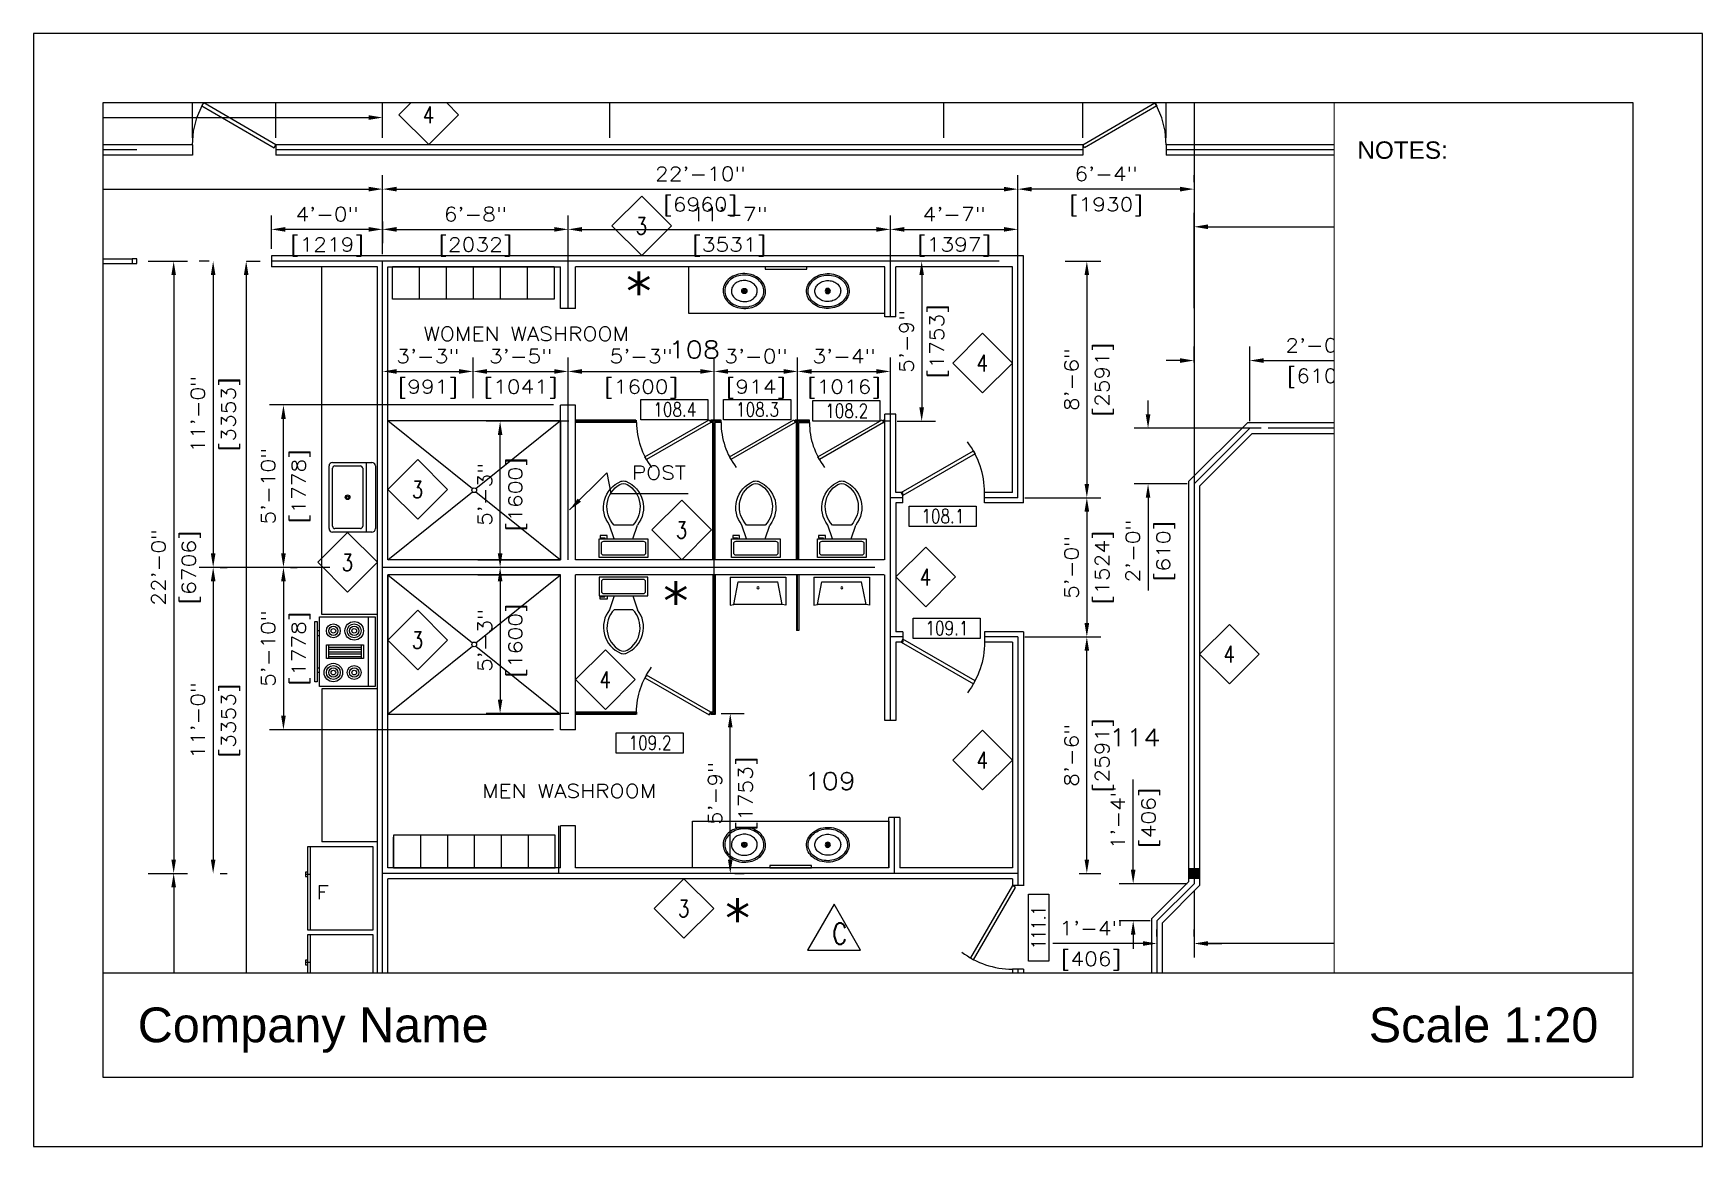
# Paper-space layout 'Layout1' of a CAD drawing. Header units: inches. Extents: x -7.4 to 28.6, y -4.6 to 19.4.
# The model-space entities are those that its viewports show. They can reach past a viewport. Long polylines and large blocks are cut down to what shows.
import ezdxf
from ezdxf.enums import TextEntityAlignment as Align

# ---------------------------------------------------------------- set-up
doc = ezdxf.new("R2010")
doc.units = ezdxf.units.IN
doc.header["$MEASUREMENT"] = 0
doc.linetypes.add('CENTER', pattern=[2, 1.25, -0.25, 0.25, -0.25])
for name, color, linetype in [('Architectura_Floor_Plan_Mirror', 144, 'Continuous'), ('Architectural_Floor_Plan_Door', 175, 'Continuous'), ('Architectural_Floor_Plan_Fridge', 141, 'Continuous'), ('Architectural_Floor_Plan_Locker', 141, 'Continuous'), ('Architectural_Floor_Plan_Shower', 140, 'Continuous'), ('Architectural_Floor_Plan_Sink', 11, 'Continuous'), ('Architectural_Floor_Plan_Stove', 142, 'Continuous'), ('Architectural_Floor_Plan_Wall', 152, 'Continuous'), ('Architectural_Floor_Plan_WC', 153, 'Continuous'), ('Architectural_Flr_Plan_HandRail', 40, 'Continuous'), ('Architectural_Plan_Center', 134, 'CENTER'), ('Architectural_Plan_Dim', 40, 'Continuous'), ('Architectural_Plan_Text1', 40, 'Continuous'), ('Foundation_Plan_Dim', 40, 'Continuous'), ('L4', 150, 'Continuous'), ('Structural_Plan_WCol', 30, 'Continuous'), ('TEXT', 150, 'Continuous'), ('TEXT2', 94, 'Continuous'), ('Title Block', 30, 'Continuous')]:
    doc.layers.add(name, color=color, linetype=linetype)
doc.layers.add('Viewport', color=5, linetype='Continuous', plot=False)
doc.styles.add('ROMANS-115', font='romans.shx', dxfattribs={"width": 1.15})
doc.styles.add('ROMANS-80', font='romans.shx', dxfattribs={"width": 0.8})
doc.styles.add('ROMANS80', font='romans.shx', dxfattribs={"width": 0.8})
doc.styles.get("Standard").update_dxf_attribs({"font": 'arial.ttf'})
doc.dimstyles.new('116-ROMANS-115-PS', dxfattribs={"dimscale": 96, "dimtxt": 0.0625, "dimasz": 0.0625, "dimexe": 0.0625, "dimexo": 0.03125, "dimgap": 0.03125, "dimtad": 1, "dimdec": 3, "dimrnd": 0.125, "dimzin": 1, "dimdsep": 46, "dimlunit": 4, "dimtxsty": 'ROMANS-115', "dimcen": 0.125, "dimclrd": 256, "dimclre": 256, "dimclrt": 256, "dimadec": 0, "dimazin": 0, "dimtfac": 1, "dimtdec": 3, "dimtofl": 0, "dimtmove": 0, "dimatfit": 0, "dimfxl": 1, "dimfrac": 2, "dimtolj": 1, "dimtzin": 0, "dimarcsym": 0})

psp = doc.layouts.get("Layout1")

msp = doc.modelspace()

# ---------------------------------------------------------------- texts
at = {"layer": 'Architectural_Plan_Dim', "style": 'ROMANS-115', "width": 1.15}
for p in [(586.62612107, 1156.64258384), (602.64161772, 1023.08419098), (629.27244737, 886.33185671)]:
    msp.add_text('*', height=18, dxfattribs=at).set_placement(p)
at = {"layer": 'Architectural_Plan_Dim', "insert": (590.70838663, 1090.83193383), "char_height": 5.999999999, "attachment_point": 1, "style": 'ROMANS-115'}
msp.add_mtext('\\A1;POST', dxfattribs=at)
at = {"layer": 'Architectural_Plan_Text1', "style": 'ROMANS-115', "width": 1.15}
for s, height, p in [('WOMEN WASHROOM', 5.9999999988, (500.81191506, 1144.71164351)), ('MEN WASHROOM', 5.9999999988, (526.12041251, 947.57631185)), ('F', 6, (454.71123216, 903.88276508)), ('F', 6, (453.00263569, 865.91252926))]:
    msp.add_text(s, height=height, dxfattribs=at).set_placement(p)
at = {"layer": 'Architectural_Plan_Text1', "color": 71, "style": 'ROMANS-115', "width": 1.15}
for s, p in [('108', (606.55246064, 1137.15083469)), ('114', (796.58099669, 969.89184008)), ('109', (665.20408887, 951.10578293))]:
    msp.add_text(s, height=7.499999998, dxfattribs=at).set_placement(p)

# ---------------------------------------------------------------- blocks, each defined once
blk = doc.blocks.new('D-Size Layout Titleblock')
for p, q in [((34.5, 22.5), (1.5, 22.5)), ((1.5, 22.5), (1.5, 1.5)), ((34.5, 1.5), (34.5, 22.5)), ((1.5, 3.75), (34.5, 3.75)), ((1.5, 1.5), (34.5, 1.5))]:
    blk.add_line(p, q)
blk.add_lwpolyline([(0, 0), (36, 0), (36, 24), (0, 24)], close=True)
blk.add_text('Company Name', height=0.75).set_placement((2.25, 2.25))
at = {"insert": (28.554, 21.672), "char_height": 0.375, "attachment_point": 1}
blk.add_mtext_dynamic_manual_height_columns('NOTES:', width=10.23054, gutter_width=1, heights=[0], dxfattribs=at)
blk.add_attdef('DWGNUM', text='', height=0.75).set_placement((33.75, 2.25), align=Align.RIGHT)
blk = doc.blocks.new('Door - Right Hung 36 in.')
blk.add_lwpolyline([(-0.75, -1.3), (0, 0), (-31.18, 18), (-31.93, 16.7)], close=True)
blk.add_arc((0, 0), 36, 142.68987, 180)
blk = doc.blocks.new('Door - Left Hung 36 in.')
blk.add_lwpolyline([(0.75, -1.3), (0, 0), (31.18, 18), (31.93, 16.7)], close=True)
blk.add_arc((0, 0), 36, 0, 37.31013)
blk = doc.blocks.new('Toilet - top')
for p, q in [((9.5, -6), (9.5, -2)), ((-10, -8.5), (-8, -8.5)), ((-10, -9.5), (-10, -8.5)), ((-7, -9.5), (-10, -9.5)), ((-8, -8.5), (-8, -8)), ((-7, -8), (-7, -9.5)), ((-4, -8), (-6, -14)), ((4, -14), (-4, -14)), ((4, -8), (6, -14))]:
    blk.add_line(p, q)
blk.add_lwpolyline([(10.5, -8), (10.5, 0), (-10.5, 0), (-10.5, -8)], close=True)
for points in [[(-9.5, -2), (-9.5, -6)], [(8.5, -1), (-8.5, -1)], [(-8.5, -7), (8.5, -7)]]:
    blk.add_lwpolyline(points)
for centre, radius, start, end in [((-8.62, -1.88), 0.884, 81.8699, 188.1301), ((-8.62, -6.12), 0.884, 171.8699, 278.1301), ((8.62, -1.88), 0.884, 351.8699, 98.1301), ((8.62, -6.12), 0.884, 261.8699, 8.1301), ((3.52, -21.58), 12.17, 141.46911, 247.97143), ((4.2, -21.82), 11.33, 136.36773, 238.94682), ((-3.52, -21.58), 12.17, 292.02843, 38.53071), ((-4.2, -21.82), 11.33, 301.05301, 43.63209), ((0, -27.88), 4, 245.73182, 294.26817), ((0, -29), 4, 254.86053, 285.13947)]:
    blk.add_arc(centre, radius, start, end)
blk = doc.blocks.new('Sink - Oval top')
for p, q in [((-1, 0), (1, 0)), ((0, 1), (0, -1))]:
    blk.add_line(p, q)
at = {"linetype": 'Continuous'}
for points in [[(-12.23, 0.39, 0.117634), (-11.46, -3.36, 0.104469), (-8.88, -6.8, 0.090016), (-5.08, -9.07, 0.08192), (-0.32, -10.02, 0.08192), (4.49, -9.38, 0.090016), (8.42, -7.36, 0.104469), (11.22, -4.09, 0.117634), (12.23, -0.39, 0.117634), (11.46, 3.36, 0.104469), (8.88, 6.8, 0.090016), (5.08, 9.07, 0.08192), (0.32, 10.02, 0.08192), (-4.49, 9.38, 0.090016), (-8.42, 7.36, 0.104469), (-11.22, 4.09, 0.117634)], [(-11.29, 0.16, 0.118622), (-10.52, -3.25, 0.104678), (-8.07, -6.36, 0.089562), (-4.54, -8.37, 0.081185), (-0.13, -9.15, 0.081185), (4.3, -8.49, 0.089562), (7.89, -6.58, 0.104678), (10.42, -3.55, 0.118622), (11.29, -0.16, 0.118622), (10.52, 3.25, 0.104678), (8.07, 6.36, 0.089562), (4.54, 8.37, 0.081185), (0.13, 9.15, 0.081185), (-4.3, 8.49, 0.089562), (-7.89, 6.58, 0.104678), (-10.42, 3.55, 0.118622)], [(-7.42, 0.08, 0.118283), (-6.91, -2.17, 0.104607), (-5.29, -4.21, 0.089718), (-2.97, -5.53, 0.081436), (-0.07, -6.04, 0.081436), (2.84, -5.59, 0.089718), (5.2, -4.33, 0.104607), (6.86, -2.32, 0.118283), (7.42, -0.08, 0.118283), (6.91, 2.17, 0.104607), (5.29, 4.21, 0.089718), (2.97, 5.53, 0.081436), (0.07, 6.04, 0.081436), (-2.84, 5.59, 0.089718), (-5.2, 4.33, 0.104607), (-6.86, 2.32, 0.118283)]]:
    blk.add_lwpolyline(points, format="xyb", close=True, dxfattribs=at)
for radius in [1.5, 1]:
    blk.add_circle((0, 0), radius)
blk = doc.blocks.new('Range-Oven - 30 in top')
for p, q in [((0, -3), (30, -3)), ((12, -6), (18, -6)), ((13, -20), (13, -6)), ((14, -6), (14, -20)), ((15, -20), (15, -6)), ((16, -6), (16, -20)), ((17, -20), (17, -6)), ((18, -20), (12, -20)), ((6, -24), (6, -25)), ((8, -25), (8, -24)), ((22, -25), (22, -24)), ((24, -24), (24, -25))]:
    blk.add_line(p, q)
for points in [[(0, -24), (0, 0), (30, 0), (30, -24)], [(12, -21), (12, -5), (18, -5), (18, -21)], [(2, -26), (2, -25), (28, -25), (28, -26)]]:
    blk.add_lwpolyline(points, close=True)
for centre, radius in [((6, -9), 4), ((6, -9), 3), ((6, -9), 2), ((24, -9), 3), ((24, -9), 2), ((6, -9), 1), ((24, -18), 4), ((24, -9), 1), ((6, -18), 3), ((6, -18), 2), ((6, -18), 1), ((24, -18), 3), ((24, -18), 2), ((24, -18), 1)]:
    blk.add_circle(centre, radius)
blk = doc.blocks.new('Refrigerator-2 door - 36 in top')
for p, q in [((0, -26.999999), (36, -26.999999)), ((11, -27.999999), (11, -28.999999)), ((12, -26.999999), (12, -28.999999)), ((13, -28.999999), (13, -27.999999)), ((11, -28.999999), (13, -28.999999))]:
    blk.add_line(p, q)
blk.add_lwpolyline([(0, -27.999999), (0, 0), (36, 0), (36, -27.999999)], close=True)
blk = doc.blocks.new('Sink-single - 30 in top')
blk.add_line((-15, -3.999996), (15, -3.999996))
for points in [[(-13.5, 0), (13.5, 0)], [(-15, -18.499996), (-15, -1.5)], [(-13.5, -17.499996), (-13.5, -6.499996)], [(-12.5, -5.499996), (12.5, -5.499996)], [(13.5, -6.499996), (13.5, -17.499996)], [(15, -1.5), (15, -18.499996)], [(13.5, -19.999996), (-13.5, -19.999996)], [(12.5, -18.499996), (-12.5, -18.499996)]]:
    blk.add_lwpolyline(points)
for radius in [1, 0.5]:
    blk.add_circle((0, -11.999996), radius)
for centre, radius, start, end in [((-13.5, -1.5), 1.5, 90, 180), ((-12.5, -6.499996), 1, 90, 180), ((12.5, -6.499996), 1, 0, 90), ((13.5, -1.5), 1.5, 0, 90), ((-13.5, -18.499996), 1.5, 180, 270), ((-12.5, -17.499996), 1, 180, 270), ((12.5, -17.499996), 1, 270, 0), ((13.5, -18.499996), 1.5, 270, 0)]:
    blk.add_arc(centre, radius, start, end)
blk = doc.blocks.new('Urinal')
for p, q in [((0, 12), (1.53, 11.72)), ((0, 0), (0, 12)), ((22.47, 11.72), (1.53, 11.72)), ((1.53, 11.72), (3.45, 2.01)), ((22.47, 11.72), (20.55, 2.01)), ((24, 12), (22.47, 11.72)), ((24, 0), (24, 12)), ((0, 0), (24, 0)), ((3.45, 2.01), (20.55, 2.01))]:
    blk.add_line(p, q)
blk.add_circle((12, 4.61), 0.456)
blk = doc.blocks.new('*D344')
at = {"layer": 'Architectural_Plan_Dim', "lineweight": -2, "transparency": 16777216}
for p, q in [((382.05, 1179.01), (399.11, 1179.01)), ((393.11, 1173.01), (393.11, 921.01)), ((382.05, 915.01), (399.11, 915.01))]:
    blk.add_line(p, q, dxfattribs=at)
at = {"layer": 'Architectural_Plan_Dim', "transparency": 16777216}
for points in [[(392.11, 1173.01), (394.11, 1173.01), (393.11, 1179.01)], [(392.11, 921.01), (394.11, 921.01), (393.11, 915.01)]]:
    blk.add_solid(points, dxfattribs=at)
at = {"layer": 'DEFPOINTS', "color": 0, "transparency": 16777216}
for p in [(379.05, 1179.01), (379.05, 915.01), (393.11, 915.01)]:
    blk.add_point(p, dxfattribs=at)
at = {"layer": 'Architectural_Plan_Dim', "transparency": 16777216, "char_height": 6, "attachment_point": 5, "rotation": 90, "style": 'ROMANS-115'}
for s, insert in [('\\A1;22\'-0"', (386.54, 1047.01)), ('\\A1;[6706]', (400.69, 1047.01))]:
    blk.add_mtext(s, dxfattribs=dict(at, insert=insert))
blk = doc.blocks.new('*D345')
at = {"layer": 'Architectural_Plan_Dim', "lineweight": -2, "transparency": 16777216}
for p, q in [((396.11, 915.01), (399.11, 915.01)), ((393.11, 909.01), (393.11, 713.01)), ((466.24, 707.01), (387.11, 707.01))]:
    blk.add_line(p, q, dxfattribs=at)
at = {"layer": 'Architectural_Plan_Dim', "transparency": 16777216}
for points in [[(392.11, 909.01), (394.11, 909.01), (393.11, 915.01)], [(392.11, 713.01), (394.11, 713.01), (393.11, 707.01)]]:
    blk.add_solid(points, dxfattribs=at)
at = {"layer": 'DEFPOINTS', "color": 0, "transparency": 16777216}
for p in [(393.11, 915.01), (393.11, 707.01), (469.24, 707.01)]:
    blk.add_point(p, dxfattribs=at)
at = {"layer": 'Architectural_Plan_Dim', "transparency": 16777216, "char_height": 6, "attachment_point": 5, "rotation": 90, "style": 'ROMANS-115'}
for s, insert in [('\\A1;17\'-4"', (386.54, 811.01)), ('\\A1;[5283]', (400.69, 811.01))]:
    blk.add_mtext(s, dxfattribs=dict(at, insert=insert))
blk = doc.blocks.new('*D347')
at = {"layer": 'Architectural_Plan_Dim', "lineweight": -2, "transparency": 16777216}
for p, q in [((167.24, 1212.65), (167.24, 1216.09)), ((173.24, 1210.09), (477.24, 1210.09)), ((483.24, 1182.01), (483.24, 1216.09))]:
    blk.add_line(p, q, dxfattribs=at)
at = {"layer": 'Architectural_Plan_Dim', "transparency": 16777216}
for points in [[(173.24, 1211.09), (173.24, 1209.09), (167.24, 1210.09)], [(477.24, 1211.09), (477.24, 1209.09), (483.24, 1210.09)]]:
    blk.add_solid(points, dxfattribs=at)
at = {"layer": 'DEFPOINTS', "color": 0, "transparency": 16777216}
for p in [(167.24, 1209.65), (483.24, 1210.09), (483.24, 1179.01)]:
    blk.add_point(p, dxfattribs=at)
at = {"layer": 'Architectural_Plan_Dim', "transparency": 16777216, "char_height": 6, "attachment_point": 5, "style": 'ROMANS-115'}
for s, insert in [('\\A1;26\'-4"', (325.24, 1216.66)), ('\\A1;[8026]', (325.24, 1202.52))]:
    blk.add_mtext(s, dxfattribs=dict(at, insert=insert))
blk = doc.blocks.new('*D348')
at = {"layer": 'Architectural_Plan_Dim', "lineweight": -2, "transparency": 16777216}
for p, q in [((483.24, 1213.09), (483.24, 1216.09)), ((489.24, 1210.09), (751.24, 1210.09)), ((757.24, 1179.19), (757.24, 1216.09))]:
    blk.add_line(p, q, dxfattribs=at)
at = {"layer": 'Architectural_Plan_Dim', "transparency": 16777216}
for points in [[(489.24, 1211.09), (489.24, 1209.09), (483.24, 1210.09)], [(751.24, 1211.09), (751.24, 1209.09), (757.24, 1210.09)]]:
    blk.add_solid(points, dxfattribs=at)
at = {"layer": 'DEFPOINTS', "color": 0, "transparency": 16777216}
for p in [(483.24, 1210.09), (757.24, 1210.09), (757.24, 1176.19)]:
    blk.add_point(p, dxfattribs=at)
at = {"layer": 'Architectural_Plan_Dim', "transparency": 16777216, "char_height": 6, "attachment_point": 5, "style": 'ROMANS-115'}
for s, insert in [('\\A1;22\'-10"', (620.24, 1216.66)), ('\\A1;[6960]', (620.24, 1202.52))]:
    blk.add_mtext(s, dxfattribs=dict(at, insert=insert))
blk = doc.blocks.new('*D354')
at = {"layer": 'Architectural_Plan_Dim', "lineweight": -2, "transparency": 16777216}
for p, q in [((777.65, 1179.01), (792.99, 1179.01)), ((786.99, 1173.01), (786.99, 1083.01)), ((760.24, 1077.01), (792.99, 1077.01))]:
    blk.add_line(p, q, dxfattribs=at)
at = {"layer": 'Architectural_Plan_Dim', "transparency": 16777216}
for points in [[(785.99, 1173.01), (787.99, 1173.01), (786.99, 1179.01)], [(785.99, 1083.01), (787.99, 1083.01), (786.99, 1077.01)]]:
    blk.add_solid(points, dxfattribs=at)
at = {"layer": 'DEFPOINTS', "color": 0, "transparency": 16777216}
for p in [(774.65, 1179.01), (757.24, 1077.01), (786.99, 1077.01)]:
    blk.add_point(p, dxfattribs=at)
at = {"layer": 'Architectural_Plan_Dim', "transparency": 16777216, "char_height": 6, "attachment_point": 5, "rotation": 90, "style": 'ROMANS-115'}
for s, insert in [('\\A1;8\'-6"', (780.42, 1128.01)), ('\\A1;[2591]', (794.56, 1128.01))]:
    blk.add_mtext(s, dxfattribs=dict(at, insert=insert))
blk = doc.blocks.new('*D355')
at = {"layer": 'Architectural_Plan_Dim', "lineweight": -2, "transparency": 16777216}
for p, q in [((760.24, 1017.01), (792.99, 1017.01)), ((786.99, 921.01), (786.99, 1011.01)), ((783.63, 915.01), (792.99, 915.01))]:
    blk.add_line(p, q, dxfattribs=at)
at = {"layer": 'Architectural_Plan_Dim', "transparency": 16777216}
for points in [[(785.99, 1011.01), (787.99, 1011.01), (786.99, 1017.01)], [(785.99, 921.01), (787.99, 921.01), (786.99, 915.01)]]:
    blk.add_solid(points, dxfattribs=at)
at = {"layer": 'DEFPOINTS', "color": 0, "transparency": 16777216}
for p in [(757.24, 1017.01), (786.99, 1017.01), (780.63, 915.01)]:
    blk.add_point(p, dxfattribs=at)
at = {"layer": 'Architectural_Plan_Dim', "transparency": 16777216, "char_height": 6, "attachment_point": 5, "rotation": 90, "style": 'ROMANS-115'}
for s, insert in [('\\A1;[2591]', (794.56, 966.01)), ('\\A1;8\'-6"', (780.42, 966.01))]:
    blk.add_mtext(s, dxfattribs=dict(at, insert=insert))
blk = doc.blocks.new('*D356')
at = {"layer": 'Architectural_Plan_Dim', "lineweight": -2, "transparency": 16777216}
for p, q in [((789.99, 1077.01), (792.99, 1077.01)), ((786.99, 1071.01), (786.99, 1023.01)), ((789.99, 1017.01), (792.99, 1017.01))]:
    blk.add_line(p, q, dxfattribs=at)
at = {"layer": 'Architectural_Plan_Dim', "transparency": 16777216}
for points in [[(785.99, 1071.01), (787.99, 1071.01), (786.99, 1077.01)], [(785.99, 1023.01), (787.99, 1023.01), (786.99, 1017.01)]]:
    blk.add_solid(points, dxfattribs=at)
at = {"layer": 'DEFPOINTS', "color": 0, "transparency": 16777216}
for p in [(786.99, 1077.01), (786.99, 1017.01), (786.99, 1017.01)]:
    blk.add_point(p, dxfattribs=at)
at = {"layer": 'Architectural_Plan_Dim', "transparency": 16777216, "char_height": 6, "attachment_point": 5, "rotation": 90, "style": 'ROMANS-115'}
for s, insert in [('\\A1;5\'-0"', (780.42, 1047.01)), ('\\A1;[1524]', (794.56, 1047.01))]:
    blk.add_mtext(s, dxfattribs=dict(at, insert=insert))
blk = doc.blocks.new('*D357')
at = {"layer": 'Architectural_Plan_Dim', "lineweight": -2, "transparency": 16777216}
for p, q in [((437.24, 1232.26), (437.24, 1310.44)), ((785.24, 1232.26), (785.24, 1310.44)), ((443.24, 1304.44), (779.24, 1304.44))]:
    blk.add_line(p, q, dxfattribs=at)
at = {"layer": 'Architectural_Plan_Dim', "transparency": 16777216}
for points in [[(443.24, 1305.44), (443.24, 1303.44), (437.24, 1304.44)], [(779.24, 1305.44), (779.24, 1303.44), (785.24, 1304.44)]]:
    blk.add_solid(points, dxfattribs=at)
at = {"layer": 'DEFPOINTS', "color": 0, "transparency": 16777216}
for p in [(785.24, 1304.44), (437.24, 1229.26), (785.24, 1229.26)]:
    blk.add_point(p, dxfattribs=at)
at = {"layer": 'Architectural_Plan_Dim', "transparency": 16777216, "char_height": 6, "attachment_point": 5, "style": 'ROMANS-115'}
for s, insert in [('\\A1;29\'-0"', (611.24, 1311.01)), ('\\A1;[8839]', (611.24, 1296.87))]:
    blk.add_mtext(s, dxfattribs=dict(at, insert=insert))
blk = doc.blocks.new('*D358')
at = {"layer": 'Architectural_Plan_Dim', "lineweight": -2, "transparency": 16777216}
for p, q in [((821.24, 1232.26), (821.24, 1310.44)), ((1064.24, 1232.26), (1064.24, 1310.44)), ((827.24, 1304.44), (1058.24, 1304.44))]:
    blk.add_line(p, q, dxfattribs=at)
at = {"layer": 'Architectural_Plan_Dim', "transparency": 16777216}
for points in [[(827.24, 1305.44), (827.24, 1303.44), (821.24, 1304.44)], [(1058.24, 1305.44), (1058.24, 1303.44), (1064.24, 1304.44)]]:
    blk.add_solid(points, dxfattribs=at)
at = {"layer": 'DEFPOINTS', "color": 0, "transparency": 16777216}
for p in [(1064.24, 1304.44), (821.24, 1229.26), (1064.24, 1229.26)]:
    blk.add_point(p, dxfattribs=at)
at = {"layer": 'Architectural_Plan_Dim', "transparency": 16777216, "char_height": 6, "attachment_point": 5, "style": 'ROMANS-115'}
for s, insert in [('\\A1;20\'-3"', (942.74, 1311.01)), ('\\A1;[6172]', (942.74, 1296.87))]:
    blk.add_mtext(s, dxfattribs=dict(at, insert=insert))
blk = doc.blocks.new('*D360')
at = {"layer": 'Architectural_Plan_Dim', "lineweight": -2, "transparency": 16777216}
for p, q in [((401.24, 1232.26), (401.24, 1310.44)), ((437.24, 1307.44), (437.24, 1310.44)), ((431.24, 1304.44), (407.24, 1304.44))]:
    blk.add_line(p, q, dxfattribs=at)
at = {"layer": 'Architectural_Plan_Dim', "transparency": 16777216}
for points in [[(407.24, 1305.44), (407.24, 1303.44), (401.24, 1304.44)], [(431.24, 1305.44), (431.24, 1303.44), (437.24, 1304.44)]]:
    blk.add_solid(points, dxfattribs=at)
at = {"layer": 'DEFPOINTS', "color": 0, "transparency": 16777216}
for p in [(401.24, 1304.44), (437.24, 1304.44), (401.24, 1229.26)]:
    blk.add_point(p, dxfattribs=at)
at = {"layer": 'Architectural_Plan_Dim', "transparency": 16777216, "char_height": 6, "attachment_point": 5, "style": 'ROMANS-115'}
for s, insert in [('\\A1;3\'-0"', (419.24, 1311.01)), ('\\A1;[914]', (419.24, 1296.87))]:
    blk.add_mtext(s, dxfattribs=dict(at, insert=insert))
blk = doc.blocks.new('*D362')
at = {"layer": 'Architectural_Plan_Dim', "lineweight": -2, "transparency": 16777216}
for p, q in [((408.48, 1179.01), (404.14, 1179.01)), ((410.14, 1173.01), (410.14, 1053.01)), ((460.51, 1047.01), (404.14, 1047.01))]:
    blk.add_line(p, q, dxfattribs=at)
at = {"layer": 'Architectural_Plan_Dim', "transparency": 16777216}
for points in [[(409.14, 1173.01), (411.14, 1173.01), (410.14, 1179.01)], [(409.14, 1053.01), (411.14, 1053.01), (410.14, 1047.01)]]:
    blk.add_solid(points, dxfattribs=at)
at = {"layer": 'DEFPOINTS', "color": 0, "transparency": 16777216}
for p in [(411.48, 1179.01), (410.14, 1047.01), (463.51, 1047.01)]:
    blk.add_point(p, dxfattribs=at)
at = {"layer": 'Architectural_Plan_Dim', "transparency": 16777216, "char_height": 6, "attachment_point": 5, "rotation": 90, "style": 'ROMANS-115'}
for s, insert in [('\\A1;11\'-0"', (403.57, 1113.01)), ('\\A1;[3353]', (417.71, 1113.01))]:
    blk.add_mtext(s, dxfattribs=dict(at, insert=insert))
blk = doc.blocks.new('*D363')
at = {"layer": 'Architectural_Plan_Dim', "lineweight": -2, "transparency": 16777216}
for p, q in [((413.14, 1047.01), (416.14, 1047.01)), ((410.14, 1041.01), (410.14, 921.01)), ((413.14, 915.01), (416.14, 915.01))]:
    blk.add_line(p, q, dxfattribs=at)
at = {"layer": 'Architectural_Plan_Dim', "transparency": 16777216}
for points in [[(409.14, 1041.01), (411.14, 1041.01), (410.14, 1047.01)], [(409.14, 921.01), (411.14, 921.01), (410.14, 915.01)]]:
    blk.add_solid(points, dxfattribs=at)
at = {"layer": 'DEFPOINTS', "color": 0, "transparency": 16777216}
for p in [(410.14, 1047.01), (410.14, 915.01), (410.14, 915.01)]:
    blk.add_point(p, dxfattribs=at)
at = {"layer": 'Architectural_Plan_Dim', "transparency": 16777216, "char_height": 6, "attachment_point": 5, "rotation": 90, "style": 'ROMANS-115'}
for s, insert in [('\\A1;11\'-0"', (403.57, 981.01)), ('\\A1;[3353]', (417.71, 981.01))]:
    blk.add_mtext(s, dxfattribs=dict(at, insert=insert))
blk = doc.blocks.new('*D364')
at = {"layer": 'Architectural_Plan_Dim', "lineweight": -2, "transparency": 16777216}
for p, q in [((483.24, 1196.18), (483.24, 1186.74)), ((563.24, 1195.74), (563.24, 1198.74)), ((489.24, 1192.74), (557.24, 1192.74))]:
    blk.add_line(p, q, dxfattribs=at)
at = {"layer": 'Architectural_Plan_Dim', "transparency": 16777216}
for points in [[(489.24, 1193.74), (489.24, 1191.74), (483.24, 1192.74)], [(557.24, 1193.74), (557.24, 1191.74), (563.24, 1192.74)]]:
    blk.add_solid(points, dxfattribs=at)
at = {"layer": 'DEFPOINTS', "color": 0, "transparency": 16777216}
for p in [(483.24, 1199.18), (563.24, 1192.74), (563.24, 1192.74)]:
    blk.add_point(p, dxfattribs=at)
at = {"layer": 'Architectural_Plan_Dim', "transparency": 16777216, "char_height": 6, "attachment_point": 5, "style": 'ROMANS-115'}
for s, insert in [('\\A1;6\'-8"', (523.24, 1199.31)), ('\\A1;[2032]', (523.24, 1185.17))]:
    blk.add_mtext(s, dxfattribs=dict(at, insert=insert))
blk = doc.blocks.new('*D365')
at = {"layer": 'Architectural_Plan_Dim', "lineweight": -2, "transparency": 16777216}
for p, q in [((563.24, 1179.19), (563.24, 1198.74)), ((702.24, 1182.01), (702.24, 1198.74)), ((569.24, 1192.74), (696.24, 1192.74))]:
    blk.add_line(p, q, dxfattribs=at)
at = {"layer": 'Architectural_Plan_Dim', "transparency": 16777216}
for points in [[(569.24, 1193.74), (569.24, 1191.74), (563.24, 1192.74)], [(696.24, 1193.74), (696.24, 1191.74), (702.24, 1192.74)]]:
    blk.add_solid(points, dxfattribs=at)
at = {"layer": 'DEFPOINTS', "color": 0, "transparency": 16777216}
for p in [(702.24, 1192.74), (563.24, 1176.19), (702.24, 1179.01)]:
    blk.add_point(p, dxfattribs=at)
at = {"layer": 'Architectural_Plan_Dim', "transparency": 16777216, "char_height": 6, "attachment_point": 5, "style": 'ROMANS-115'}
for s, insert in [('\\A1;11\'-7"', (632.74, 1199.31)), ('\\A1;[3531]', (632.74, 1185.17))]:
    blk.add_mtext(s, dxfattribs=dict(at, insert=insert))
blk = doc.blocks.new('*D366')
at = {"layer": 'Architectural_Plan_Dim', "lineweight": -2, "transparency": 16777216}
for p, q in [((483.24, 1121.51), (483.24, 1137.48)), ((489.24, 1131.48), (516.24, 1131.48)), ((522.24, 1120.01), (522.24, 1137.48))]:
    blk.add_line(p, q, dxfattribs=at)
at = {"layer": 'Architectural_Plan_Dim', "transparency": 16777216}
for points in [[(489.24, 1132.48), (489.24, 1130.48), (483.24, 1131.48)], [(516.24, 1132.48), (516.24, 1130.48), (522.24, 1131.48)]]:
    blk.add_solid(points, dxfattribs=at)
at = {"layer": 'DEFPOINTS', "color": 0, "transparency": 16777216}
for p in [(522.24, 1131.48), (483.24, 1118.51), (522.24, 1117.01)]:
    blk.add_point(p, dxfattribs=at)
at = {"layer": 'Architectural_Plan_Dim', "transparency": 16777216, "char_height": 6, "attachment_point": 5, "style": 'ROMANS-115'}
for s, insert in [('\\A1;3\'-3"', (502.74, 1138.05)), ('\\A1;[991]', (502.74, 1123.91))]:
    blk.add_mtext(s, dxfattribs=dict(at, insert=insert))
blk = doc.blocks.new('*D367')
at = {"layer": 'Architectural_Plan_Dim', "lineweight": -2, "transparency": 16777216}
for p, q in [((522.24, 1134.48), (522.24, 1137.48)), ((528.24, 1131.48), (557.24, 1131.48)), ((563.24, 1114.01), (563.24, 1137.48))]:
    blk.add_line(p, q, dxfattribs=at)
at = {"layer": 'Architectural_Plan_Dim', "transparency": 16777216}
for points in [[(528.24, 1132.48), (528.24, 1130.48), (522.24, 1131.48)], [(557.24, 1132.48), (557.24, 1130.48), (563.24, 1131.48)]]:
    blk.add_solid(points, dxfattribs=at)
at = {"layer": 'DEFPOINTS', "color": 0, "transparency": 16777216}
for p in [(522.24, 1131.48), (563.24, 1131.48), (563.24, 1111.01)]:
    blk.add_point(p, dxfattribs=at)
at = {"layer": 'Architectural_Plan_Dim', "transparency": 16777216, "char_height": 6, "attachment_point": 5, "style": 'ROMANS-115'}
for s, insert in [('\\A1;3\'-5"', (542.74, 1138.05)), ('\\A1;[1041]', (542.74, 1123.91))]:
    blk.add_mtext(s, dxfattribs=dict(at, insert=insert))
blk = doc.blocks.new('*D368')
at = {"layer": 'Architectural_Plan_Dim', "lineweight": -2, "transparency": 16777216}
for p, q in [((563.24, 1134.48), (563.24, 1137.48)), ((569.24, 1131.48), (620.24, 1131.48)), ((626.24, 1107.01), (626.24, 1137.48))]:
    blk.add_line(p, q, dxfattribs=at)
at = {"layer": 'Architectural_Plan_Dim', "transparency": 16777216}
for points in [[(569.24, 1132.48), (569.24, 1130.48), (563.24, 1131.48)], [(620.24, 1132.48), (620.24, 1130.48), (626.24, 1131.48)]]:
    blk.add_solid(points, dxfattribs=at)
at = {"layer": 'DEFPOINTS', "color": 0, "transparency": 16777216}
for p in [(563.24, 1131.48), (626.24, 1131.48), (626.24, 1104.01)]:
    blk.add_point(p, dxfattribs=at)
at = {"layer": 'Architectural_Plan_Dim', "transparency": 16777216, "char_height": 6, "attachment_point": 5, "style": 'ROMANS-115'}
for s, insert in [('\\A1;5\'-3"', (594.74, 1138.05)), ('\\A1;[1600]', (594.74, 1123.91))]:
    blk.add_mtext(s, dxfattribs=dict(at, insert=insert))
blk = doc.blocks.new('*D369')
at = {"layer": 'Architectural_Plan_Dim', "lineweight": -2, "transparency": 16777216}
for p, q in [((626.24, 1107.01), (626.24, 1137.48)), ((632.24, 1131.48), (656.24, 1131.48)), ((662.24, 1107.01), (662.24, 1137.48))]:
    blk.add_line(p, q, dxfattribs=at)
at = {"layer": 'Architectural_Plan_Dim', "transparency": 16777216}
for points in [[(632.24, 1132.48), (632.24, 1130.48), (626.24, 1131.48)], [(656.24, 1132.48), (656.24, 1130.48), (662.24, 1131.48)]]:
    blk.add_solid(points, dxfattribs=at)
at = {"layer": 'DEFPOINTS', "color": 0, "transparency": 16777216}
for p in [(662.24, 1131.48), (626.24, 1104.01), (662.24, 1104.01)]:
    blk.add_point(p, dxfattribs=at)
at = {"layer": 'Architectural_Plan_Dim', "transparency": 16777216, "char_height": 6, "attachment_point": 5, "style": 'ROMANS-115'}
for s, insert in [('\\A1;3\'-0"', (644.24, 1138.05)), ('\\A1;[914]', (644.24, 1123.91))]:
    blk.add_mtext(s, dxfattribs=dict(at, insert=insert))
blk = doc.blocks.new('*D370')
at = {"layer": 'Architectural_Plan_Dim', "lineweight": -2, "transparency": 16777216}
for p, q in [((662.24, 1107.01), (662.24, 1137.48)), ((668.24, 1131.48), (696.24, 1131.48)), ((702.24, 1110.01), (702.24, 1137.48))]:
    blk.add_line(p, q, dxfattribs=at)
at = {"layer": 'Architectural_Plan_Dim', "transparency": 16777216}
for points in [[(668.24, 1132.48), (668.24, 1130.48), (662.24, 1131.48)], [(696.24, 1132.48), (696.24, 1130.48), (702.24, 1131.48)]]:
    blk.add_solid(points, dxfattribs=at)
at = {"layer": 'DEFPOINTS', "color": 0, "transparency": 16777216}
for p in [(702.24, 1131.48), (662.24, 1104.01), (702.24, 1107.01)]:
    blk.add_point(p, dxfattribs=at)
at = {"layer": 'Architectural_Plan_Dim', "transparency": 16777216, "char_height": 6, "attachment_point": 5, "style": 'ROMANS-115'}
for s, insert in [('\\A1;3\'-4"', (682.24, 1138.05)), ('\\A1;[1016]', (682.24, 1123.91))]:
    blk.add_mtext(s, dxfattribs=dict(at, insert=insert))
blk = doc.blocks.new('*D371')
at = {"layer": 'Architectural_Plan_Dim', "lineweight": -2, "transparency": 16777216}
for p, q in [((556.99, 1117.01), (434.45, 1117.01)), ((440.45, 1053.01), (440.45, 1111.01)), ((443.45, 1047.01), (446.45, 1047.01))]:
    blk.add_line(p, q, dxfattribs=at)
at = {"layer": 'Architectural_Plan_Dim', "transparency": 16777216}
for points in [[(439.45, 1111.01), (441.45, 1111.01), (440.45, 1117.01)], [(439.45, 1053.01), (441.45, 1053.01), (440.45, 1047.01)]]:
    blk.add_solid(points, dxfattribs=at)
at = {"layer": 'DEFPOINTS', "color": 0, "transparency": 16777216}
for p in [(440.45, 1117.01), (559.99, 1117.01), (440.45, 1047.01)]:
    blk.add_point(p, dxfattribs=at)
at = {"layer": 'Architectural_Plan_Dim', "transparency": 16777216, "char_height": 6, "attachment_point": 5, "rotation": 90, "style": 'ROMANS-115'}
for s, insert in [('\\A1;5\'-10"', (433.88, 1082.01)), ('\\A1;[1778]', (448.02, 1082.01))]:
    blk.add_mtext(s, dxfattribs=dict(at, insert=insert))
blk = doc.blocks.new('*D372')
at = {"layer": 'Architectural_Plan_Dim', "lineweight": -2, "transparency": 16777216}
for p, q in [((442.08, 1047.01), (434.45, 1047.01)), ((440.45, 1041.01), (440.45, 983.01)), ((556.99, 977.01), (434.45, 977.01))]:
    blk.add_line(p, q, dxfattribs=at)
at = {"layer": 'Architectural_Plan_Dim', "transparency": 16777216}
for points in [[(439.45, 1041.01), (441.45, 1041.01), (440.45, 1047.01)], [(439.45, 983.01), (441.45, 983.01), (440.45, 977.01)]]:
    blk.add_solid(points, dxfattribs=at)
at = {"layer": 'DEFPOINTS', "color": 0, "transparency": 16777216}
for p in [(445.08, 1047.01), (440.45, 977.01), (559.99, 977.01)]:
    blk.add_point(p, dxfattribs=at)
at = {"layer": 'Architectural_Plan_Dim', "transparency": 16777216, "char_height": 6, "attachment_point": 5, "rotation": 90, "style": 'ROMANS-115'}
for s, insert in [('\\A1;5\'-10"', (433.88, 1012.01)), ('\\A1;[1778]', (448.02, 1012.01))]:
    blk.add_mtext(s, dxfattribs=dict(at, insert=insert))
blk = doc.blocks.new('*D373')
at = {"layer": 'Architectural_Plan_Dim', "lineweight": -2, "transparency": 16777216}
for p, q in [((563.49, 1110.01), (527.92, 1110.01)), ((533.92, 1053.01), (533.92, 1104.01)), ((543.21, 1047.01), (527.92, 1047.01))]:
    blk.add_line(p, q, dxfattribs=at)
at = {"layer": 'Architectural_Plan_Dim', "transparency": 16777216}
for points in [[(532.92, 1104.01), (534.92, 1104.01), (533.92, 1110.01)], [(532.92, 1053.01), (534.92, 1053.01), (533.92, 1047.01)]]:
    blk.add_solid(points, dxfattribs=at)
at = {"layer": 'DEFPOINTS', "color": 0, "transparency": 16777216}
for p in [(533.92, 1110.01), (566.49, 1110.01), (546.21, 1047.01)]:
    blk.add_point(p, dxfattribs=at)
at = {"layer": 'Architectural_Plan_Dim', "transparency": 16777216, "char_height": 6, "attachment_point": 5, "rotation": 90, "style": 'ROMANS-115'}
for s, insert in [('\\A1;5\'-3"', (527.35, 1078.51)), ('\\A1;[1600]', (541.49, 1078.51))]:
    blk.add_mtext(s, dxfattribs=dict(at, insert=insert))
blk = doc.blocks.new('*D374')
at = {"layer": 'Architectural_Plan_Dim', "lineweight": -2, "transparency": 16777216}
for p, q in [((535.21, 1047.01), (527.92, 1047.01)), ((533.92, 1041.01), (533.92, 990.01)), ((563.49, 984.01), (527.92, 984.01))]:
    blk.add_line(p, q, dxfattribs=at)
at = {"layer": 'Architectural_Plan_Dim', "transparency": 16777216}
for points in [[(532.92, 1041.01), (534.92, 1041.01), (533.92, 1047.01)], [(532.92, 990.01), (534.92, 990.01), (533.92, 984.01)]]:
    blk.add_solid(points, dxfattribs=at)
at = {"layer": 'DEFPOINTS', "color": 0, "transparency": 16777216}
for p in [(538.21, 1047.01), (533.92, 984.01), (566.49, 984.01)]:
    blk.add_point(p, dxfattribs=at)
at = {"layer": 'Architectural_Plan_Dim', "transparency": 16777216, "char_height": 6, "attachment_point": 5, "rotation": 90, "style": 'ROMANS-115'}
for s, insert in [('\\A1;[1600]', (541.49, 1015.51)), ('\\A1;5\'-3"', (527.35, 1015.51))]:
    blk.add_mtext(s, dxfattribs=dict(at, insert=insert))
blk = doc.blocks.new('*D376')
at = {"layer": 'Architectural_Plan_Dim', "lineweight": -2, "transparency": 16777216}
for p, q in [((833.24, 907.58), (833.24, 878.82)), ((1091.24, 887.82), (1091.24, 890.82)), ((1085.24, 884.82), (839.24, 884.82))]:
    blk.add_line(p, q, dxfattribs=at)
at = {"layer": 'Architectural_Plan_Dim', "transparency": 16777216}
for points in [[(839.24, 885.82), (839.24, 883.82), (833.24, 884.82)], [(1085.24, 885.82), (1085.24, 883.82), (1091.24, 884.82)]]:
    blk.add_solid(points, dxfattribs=at)
at = {"layer": 'DEFPOINTS', "color": 0, "transparency": 16777216}
for p in [(833.24, 910.58), (833.24, 884.82), (1091.24, 884.82)]:
    blk.add_point(p, dxfattribs=at)
at = {"layer": 'Architectural_Plan_Dim', "transparency": 16777216, "char_height": 6, "attachment_point": 5, "style": 'ROMANS-115'}
for s, insert in [('\\A1;21\'-6"', (962.24, 891.39)), ('\\A1;[6553]', (962.24, 877.25))]:
    blk.add_mtext(s, dxfattribs=dict(at, insert=insert))
blk = doc.blocks.new('*D378')
at = {"layer": 'Architectural_Plan_Dim', "lineweight": -2, "transparency": 16777216}
for p, q in [((437.24, 1273.76), (437.24, 1276.76)), ((581.24, 1232.26), (581.24, 1276.76)), ((443.24, 1270.76), (575.24, 1270.76))]:
    blk.add_line(p, q, dxfattribs=at)
at = {"layer": 'Architectural_Plan_Dim', "transparency": 16777216}
for points in [[(443.24, 1271.76), (443.24, 1269.76), (437.24, 1270.76)], [(575.24, 1271.76), (575.24, 1269.76), (581.24, 1270.76)]]:
    blk.add_solid(points, dxfattribs=at)
at = {"layer": 'DEFPOINTS', "color": 0, "transparency": 16777216}
for p in [(437.24, 1270.76), (581.24, 1270.76), (581.24, 1229.26)]:
    blk.add_point(p, dxfattribs=at)
at = {"layer": 'Architectural_Plan_Dim', "transparency": 16777216, "char_height": 6, "attachment_point": 5, "style": 'ROMANS-115'}
for s, insert in [('\\A1;12\'-0"', (509.24, 1277.33)), ('\\A1;[3658]', (509.24, 1263.19))]:
    blk.add_mtext(s, dxfattribs=dict(at, insert=insert))
blk = doc.blocks.new('Wall Number')
at = {"color": 5}
blk.add_lwpolyline([(-21.4, -21.4), (0, 0), (-21.4, 21.4), (-42.9, 0)], close=True, dxfattribs=at)
at = {"layer": 'TEXT2', "style": 'ROMANS80', "width": 0.8}
blk.add_attdef('WALL', text='', height=12, dxfattribs=at).set_placement((-21.6, -0.1), align=Align.MIDDLE)
blk = doc.blocks.new('*D384')
at = {"layer": 'Architectural_Plan_Dim', "lineweight": -2, "transparency": 16777216}
for p, q in [((833.24, 1135.4), (833.24, 1142.17)), ((857.24, 1110.01), (857.24, 1142.17)), ((827.24, 1136.17), (821.24, 1136.17)), ((863.24, 1136.17), (903.17, 1136.17))]:
    blk.add_line(p, q, dxfattribs=at)
at = {"layer": 'Architectural_Plan_Dim', "transparency": 16777216}
for points in [[(827.24, 1137.17), (827.24, 1135.17), (833.24, 1136.17)], [(863.24, 1137.17), (863.24, 1135.17), (857.24, 1136.17)]]:
    blk.add_solid(points, dxfattribs=at)
at = {"layer": 'DEFPOINTS', "color": 0, "transparency": 16777216}
for p in [(833.24, 1132.4), (857.24, 1136.17), (857.24, 1107.01)]:
    blk.add_point(p, dxfattribs=at)
at = {"layer": 'Architectural_Plan_Dim', "transparency": 16777216, "char_height": 6, "attachment_point": 5, "style": 'ROMANS-115'}
for s, insert in [('\\A1;2\'-0"', (886.2, 1142.74)), ('\\A1;[610]', (886.2, 1128.6))]:
    blk.add_mtext(s, dxfattribs=dict(at, insert=insert))
blk = doc.blocks.new('*D385')
at = {"layer": 'Architectural_Plan_Dim', "lineweight": -2, "transparency": 16777216}
for p, q in [((813.4, 1113.01), (813.4, 1119.01)), ((862.24, 1107.01), (807.4, 1107.01)), ((830.24, 1083.01), (807.4, 1083.01)), ((813.4, 1077.01), (813.4, 1037.08))]:
    blk.add_line(p, q, dxfattribs=at)
at = {"layer": 'Architectural_Plan_Dim', "transparency": 16777216}
for points in [[(812.4, 1113.01), (814.4, 1113.01), (813.4, 1107.01)], [(812.4, 1077.01), (814.4, 1077.01), (813.4, 1083.01)]]:
    blk.add_solid(points, dxfattribs=at)
at = {"layer": 'DEFPOINTS', "color": 0, "transparency": 16777216}
for p in [(865.24, 1107.01), (813.4, 1083.01), (833.24, 1083.01)]:
    blk.add_point(p, dxfattribs=at)
at = {"layer": 'Architectural_Plan_Dim', "transparency": 16777216, "char_height": 6, "attachment_point": 5, "rotation": 90, "style": 'ROMANS-115'}
for s, insert in [('\\A1;2\'-0"', (806.83, 1054.04)), ('\\A1;[610]', (820.98, 1054.04))]:
    blk.add_mtext(s, dxfattribs=dict(at, insert=insert))
blk = doc.blocks.new('*D390')
at = {"layer": 'Architectural_Plan_Dim', "lineweight": -2, "transparency": 16777216}
for p, q in [((581.24, 1273.76), (581.24, 1276.76)), ((725.24, 1232.26), (725.24, 1276.76)), ((587.24, 1270.76), (719.24, 1270.76))]:
    blk.add_line(p, q, dxfattribs=at)
at = {"layer": 'Architectural_Plan_Dim', "transparency": 16777216}
for points in [[(587.24, 1271.76), (587.24, 1269.76), (581.24, 1270.76)], [(719.24, 1271.76), (719.24, 1269.76), (725.24, 1270.76)]]:
    blk.add_solid(points, dxfattribs=at)
at = {"layer": 'DEFPOINTS', "color": 0, "transparency": 16777216}
for p in [(581.24, 1270.76), (725.24, 1270.76), (725.24, 1229.26)]:
    blk.add_point(p, dxfattribs=at)
at = {"layer": 'Architectural_Plan_Dim', "transparency": 16777216, "char_height": 6, "attachment_point": 5, "style": 'ROMANS-115'}
for s, insert in [('\\A1;12\'-0"', (653.24, 1277.33)), ('\\A1;[3658]', (653.24, 1263.19))]:
    blk.add_mtext(s, dxfattribs=dict(at, insert=insert))
blk = doc.blocks.new('DOOR2')
at = {"layer": 'L4'}
for p, q in [((0, 13.2), (43.3, 13.2)), ((0, 0), (0, 13.2)), ((43.3, 13.2), (43.3, 0)), ((43.3, 0), (0, 0))]:
    blk.add_line(p, q, dxfattribs=at)
at = {"layer": 'L4', "style": 'ROMANS80', "width": 0.8}
blk.add_attdef('DOOR', text='', height=9, dxfattribs=at).set_placement((21.9, 6.7), align=Align.MIDDLE)
blk = doc.blocks.new('*D397')
at = {"layer": 'Architectural_Plan_Dim', "lineweight": -2, "transparency": 16777216}
for p, q in [((757.24, 1213.09), (757.24, 1216.09)), ((827.24, 1210.09), (763.24, 1210.09)), ((833.24, 1213.09), (833.24, 1216.09))]:
    blk.add_line(p, q, dxfattribs=at)
at = {"layer": 'Architectural_Plan_Dim', "transparency": 16777216}
for points in [[(763.24, 1211.09), (763.24, 1209.09), (757.24, 1210.09)], [(827.24, 1211.09), (827.24, 1209.09), (833.24, 1210.09)]]:
    blk.add_solid(points, dxfattribs=at)
at = {"layer": 'DEFPOINTS', "color": 0, "transparency": 16777216}
for p in [(757.24, 1210.09), (757.24, 1210.09), (833.24, 1210.09)]:
    blk.add_point(p, dxfattribs=at)
at = {"layer": 'Architectural_Plan_Dim', "transparency": 16777216, "char_height": 6, "attachment_point": 5, "style": 'ROMANS-115'}
for s, insert in [('\\A1;6\'-4"', (795.24, 1216.66)), ('\\A1;[1930]', (795.24, 1202.52))]:
    blk.add_mtext(s, dxfattribs=dict(at, insert=insert))
blk = doc.blocks.new('*D398')
at = {"layer": 'Architectural_Plan_Dim', "lineweight": -2, "transparency": 16777216}
for p, q in [((817.24, 887.82), (817.24, 890.82)), ((833.24, 887.82), (833.24, 890.82)), ((811.24, 884.82), (772.3, 884.82)), ((839.24, 884.82), (845.24, 884.82))]:
    blk.add_line(p, q, dxfattribs=at)
at = {"layer": 'Architectural_Plan_Dim', "transparency": 16777216}
for points in [[(811.24, 885.82), (811.24, 883.82), (817.24, 884.82)], [(839.24, 885.82), (839.24, 883.82), (833.24, 884.82)]]:
    blk.add_solid(points, dxfattribs=at)
at = {"layer": 'DEFPOINTS', "color": 0, "transparency": 16777216}
for p in [(817.24, 884.82), (817.24, 884.82), (833.24, 884.82)]:
    blk.add_point(p, dxfattribs=at)
at = {"layer": 'Architectural_Plan_Dim', "transparency": 16777216, "char_height": 6, "attachment_point": 5, "style": 'ROMANS-115'}
for s, insert in [('\\A1;1\'-4"', (788.77, 891.39)), ('\\A1;[406]', (788.77, 877.25))]:
    blk.add_mtext(s, dxfattribs=dict(at, insert=insert))
blk = doc.blocks.new('*D399')
at = {"layer": 'Architectural_Plan_Dim', "lineweight": -2, "transparency": 16777216}
for p, q in [((806.98, 916.58), (806.98, 955.52)), ((830.24, 910.58), (800.98, 910.58)), ((814.24, 894.58), (800.98, 894.58)), ((806.98, 888.58), (806.98, 882.58))]:
    blk.add_line(p, q, dxfattribs=at)
at = {"layer": 'Architectural_Plan_Dim', "transparency": 16777216}
for points in [[(805.98, 916.58), (807.98, 916.58), (806.98, 910.58)], [(805.98, 888.58), (807.98, 888.58), (806.98, 894.58)]]:
    blk.add_solid(points, dxfattribs=at)
at = {"layer": 'DEFPOINTS', "color": 0, "transparency": 16777216}
for p in [(806.98, 910.58), (833.24, 910.58), (817.24, 894.58)]:
    blk.add_point(p, dxfattribs=at)
at = {"layer": 'Architectural_Plan_Dim', "transparency": 16777216, "char_height": 6, "attachment_point": 5, "rotation": 90, "style": 'ROMANS-115'}
for s, insert in [('\\A1;1\'-4"', (800.41, 939.05)), ('\\A1;[406]', (814.55, 939.05))]:
    blk.add_mtext(s, dxfattribs=dict(at, insert=insert))
blk = doc.blocks.new('*D400')
at = {"layer": 'Architectural_Plan_Dim', "lineweight": -2, "transparency": 16777216}
for p, q in [((702.24, 1165.98), (702.24, 1198.74)), ((757.24, 1165.98), (757.24, 1198.74)), ((708.24, 1192.74), (751.24, 1192.74))]:
    blk.add_line(p, q, dxfattribs=at)
at = {"layer": 'Architectural_Plan_Dim', "transparency": 16777216}
for points in [[(708.24, 1193.74), (708.24, 1191.74), (702.24, 1192.74)], [(751.24, 1193.74), (751.24, 1191.74), (757.24, 1192.74)]]:
    blk.add_solid(points, dxfattribs=at)
at = {"layer": 'DEFPOINTS', "color": 0, "transparency": 16777216}
for p in [(757.24, 1192.74), (702.24, 1162.98), (757.24, 1162.98)]:
    blk.add_point(p, dxfattribs=at)
at = {"layer": 'Architectural_Plan_Dim', "transparency": 16777216, "char_height": 6, "attachment_point": 5, "style": 'ROMANS-115'}
for s, insert in [('\\A1;4\'-7"', (729.74, 1199.31)), ('\\A1;[1397]', (729.74, 1185.17))]:
    blk.add_mtext(s, dxfattribs=dict(at, insert=insert))
blk = doc.blocks.new('*D401')
at = {"layer": 'Architectural_Plan_Dim', "lineweight": -2, "transparency": 16777216}
for p, q in [((714.18, 1179.01), (709.75, 1179.01)), ((715.75, 1173.01), (715.75, 1116.01)), ((705.24, 1110.01), (721.75, 1110.01))]:
    blk.add_line(p, q, dxfattribs=at)
at = {"layer": 'Architectural_Plan_Dim', "transparency": 16777216}
for points in [[(714.75, 1173.01), (716.75, 1173.01), (715.75, 1179.01)], [(714.75, 1116.01), (716.75, 1116.01), (715.75, 1110.01)]]:
    blk.add_solid(points, dxfattribs=at)
at = {"layer": 'DEFPOINTS', "color": 0, "transparency": 16777216}
for p in [(717.18, 1179.01), (702.24, 1110.01), (715.75, 1110.01)]:
    blk.add_point(p, dxfattribs=at)
at = {"layer": 'Architectural_Plan_Dim', "transparency": 16777216, "char_height": 6, "attachment_point": 5, "rotation": 90, "style": 'ROMANS-115'}
for s, insert in [('\\A1;[1753]', (723.32, 1144.51)), ('\\A1;5\'-9"', (709.18, 1144.51))]:
    blk.add_mtext(s, dxfattribs=dict(at, insert=insert))
blk = doc.blocks.new('*D402')
at = {"layer": 'Architectural_Plan_Dim', "lineweight": -2, "transparency": 16777216}
for p, q in [((629.24, 984.01), (639.18, 984.01)), ((633.18, 921.01), (633.18, 978.01)), ((635.23, 915.01), (639.18, 915.01))]:
    blk.add_line(p, q, dxfattribs=at)
at = {"layer": 'Architectural_Plan_Dim', "transparency": 16777216}
for points in [[(632.18, 978.01), (634.18, 978.01), (633.18, 984.01)], [(632.18, 921.01), (634.18, 921.01), (633.18, 915.01)]]:
    blk.add_solid(points, dxfattribs=at)
at = {"layer": 'DEFPOINTS', "color": 0, "transparency": 16777216}
for p in [(626.24, 984.01), (633.18, 984.01), (632.23, 915.01)]:
    blk.add_point(p, dxfattribs=at)
at = {"layer": 'Architectural_Plan_Dim', "transparency": 16777216, "char_height": 6, "attachment_point": 5, "rotation": 90, "style": 'ROMANS-115'}
for s, insert in [('\\A1;5\'-9"', (626.61, 949.51)), ('\\A1;[1753]', (640.75, 949.51))]:
    blk.add_mtext(s, dxfattribs=dict(at, insert=insert))
blk = doc.blocks.new('*D430')
at = {"layer": 'Architectural_Plan_Dim', "lineweight": -2, "transparency": 16777216}
for p, q in [((483.24, 1232.26), (483.24, 1246.96)), ((167.24, 1239.65), (167.24, 1234.96)), ((173.24, 1240.96), (477.24, 1240.96))]:
    blk.add_line(p, q, dxfattribs=at)
at = {"layer": 'Architectural_Plan_Dim', "transparency": 16777216}
for points in [[(173.24, 1241.96), (173.24, 1239.96), (167.24, 1240.96)], [(477.24, 1241.96), (477.24, 1239.96), (483.24, 1240.96)]]:
    blk.add_solid(points, dxfattribs=at)
at = {"layer": 'DEFPOINTS', "color": 0, "transparency": 16777216}
for p in [(167.24, 1242.65), (483.24, 1240.96), (483.24, 1229.26)]:
    blk.add_point(p, dxfattribs=at)
at = {"layer": 'Architectural_Plan_Dim', "transparency": 16777216, "insert": (325.24, 1246.96), "char_height": 6, "attachment_point": 5, "style": 'ROMANS-115'}
blk.add_mtext('\\A1;.', dxfattribs=at)
blk = doc.blocks.new('*D431')
at = {"layer": 'Architectural_Plan_Dim', "lineweight": -2, "transparency": 16777216}
for p, q in [((435.24, 1184.38), (435.24, 1198.74)), ((483.24, 1195.74), (483.24, 1198.74)), ((477.24, 1192.74), (441.24, 1192.74))]:
    blk.add_line(p, q, dxfattribs=at)
at = {"layer": 'Architectural_Plan_Dim', "transparency": 16777216}
for points in [[(441.24, 1193.74), (441.24, 1191.74), (435.24, 1192.74)], [(477.24, 1193.74), (477.24, 1191.74), (483.24, 1192.74)]]:
    blk.add_solid(points, dxfattribs=at)
at = {"layer": 'DEFPOINTS', "color": 0, "transparency": 16777216}
for p in [(435.24, 1192.74), (483.24, 1192.74), (435.24, 1181.38)]:
    blk.add_point(p, dxfattribs=at)
at = {"layer": 'Architectural_Plan_Dim', "transparency": 16777216, "char_height": 6, "attachment_point": 5, "style": 'ROMANS-115'}
for s, insert in [('\\A1;4\'-0"', (459.24, 1199.31)), ('\\A1;[1219]', (459.24, 1185.17))]:
    blk.add_mtext(s, dxfattribs=dict(at, insert=insert))
blk = doc.blocks.new('*D436')
at = {"layer": 'Architectural_Plan_Dim', "lineweight": -2, "transparency": 16777216}
for p, q in [((424.52, 1179.01), (430.4, 1179.01)), ((424.4, 1173.01), (424.4, 552.01)), ((432.24, 546.01), (418.4, 546.01))]:
    blk.add_line(p, q, dxfattribs=at)
at = {"layer": 'Architectural_Plan_Dim', "transparency": 16777216}
for points in [[(423.4, 1173.01), (425.4, 1173.01), (424.4, 1179.01)], [(423.4, 552.01), (425.4, 552.01), (424.4, 546.01)]]:
    blk.add_solid(points, dxfattribs=at)
at = {"layer": 'DEFPOINTS', "color": 0, "transparency": 16777216}
for p in [(421.52, 1179.01), (424.4, 546.01), (435.24, 546.01)]:
    blk.add_point(p, dxfattribs=at)
at = {"layer": 'Architectural_Plan_Dim', "transparency": 16777216, "insert": (418.4, 862.51), "char_height": 6, "attachment_point": 5, "rotation": 90, "style": 'ROMANS-115'}
blk.add_mtext('\\A1;.', dxfattribs=at)
blk = doc.blocks.new('Rev')
at = {"color": 4}
blk.add_lwpolyline([(1.243, 0.24), (1.083, -0.036), (1.402, -0.036)], close=True, dxfattribs=at)
at = {"layer": 'TEXT', "style": 'ROMANS-80', "width": 0.8}
blk.add_attdef('REV', text='', height=0.125, dxfattribs=at).set_placement((1.242, 0.062), align=Align.MIDDLE)
for p in [(1.578, -0.06), (4.494, -0.06)]:
    blk.add_attdef('REV', text='', height=0.125, dxfattribs=at).set_placement(p, align=Align.BOTTOM_LEFT)
blk = doc.blocks.new('*D447')
at = {"layer": 'Architectural_Plan_Dim', "lineweight": -2, "transparency": 16777216}
for p, q in [((833.24, 1158.78), (833.24, 1199.86)), ((1052.24, 1158.78), (1052.24, 1199.86)), ((839.24, 1193.86), (1046.24, 1193.86))]:
    blk.add_line(p, q, dxfattribs=at)
at = {"layer": 'Architectural_Plan_Dim', "transparency": 16777216}
for points in [[(839.24, 1194.86), (839.24, 1192.86), (833.24, 1193.86)], [(1046.24, 1194.86), (1046.24, 1192.86), (1052.24, 1193.86)]]:
    blk.add_solid(points, dxfattribs=at)
at = {"layer": 'DEFPOINTS', "color": 0, "transparency": 16777216}
for p in [(1052.24, 1193.86), (833.24, 1155.78), (1052.24, 1155.78)]:
    blk.add_point(p, dxfattribs=at)
at = {"layer": 'Architectural_Plan_Dim', "transparency": 16777216, "char_height": 6, "attachment_point": 5, "style": 'ROMANS-115'}
for s, insert in [('\\A1;18\'-3"', (942.74, 1200.43)), ('\\A1;[5563]', (942.74, 1186.29))]:
    blk.add_mtext(s, dxfattribs=dict(at, insert=insert))

# ---------------------------------------------------------------- dimensions: what is measured, and where the dimension line sits
at = {"layer": 'Architectural_Plan_Dim'}
for base, p1, p2, picture, middle in [((401.2401713391, 1304.4386413877), (437.2406213391, 1304.4386413877), (401.2401713391, 1229.2583619908), '*D360', (419.2403963391, 1304.4386413877)), ((785.2401713391, 1304.4386413877), (437.2401713391, 1229.2583619908), (785.2401713391, 1229.2583619908), '*D357', (611.2401713391, 1304.4386413877)), ((1064.2401713391, 1304.4386413877), (821.2401713391, 1229.2583619908), (1064.2401713391, 1229.2583619908), '*D358', (942.7401713391, 1304.4386413877)), ((581.2401713391, 1270.7574174241), (437.2401713391, 1270.7574174241), (581.2401713391, 1229.2583619908), '*D378', (509.2401713391, 1270.7574174241)), ((725.2401713391, 1270.7574174241), (581.2401713391, 1270.7574174241), (725.2401713391, 1229.2583619908), '*D390', (653.2401713391, 1270.7574174241)), ((483.2401713391, 1210.0877328796), (167.2401713391, 1209.6473534252), (483.2401713391, 1179.0083619908), '*D347', (325.2401713391, 1210.0877328796)), ((757.2401713391, 1210.0877328796), (483.2401713391, 1210.0877328796), (757.2401713391, 1176.1854072158), '*D348', (620.2401713391, 1210.0877328796)), ((757.2401713391, 1210.0877328796), (833.2401713391, 1210.0877328796), (757.2401713391, 1210.0877328796), '*D397', (795.2401713391, 1210.0877328796)), ((435.2401713391, 1192.7374658353), (483.2401713391, 1192.7374658353), (435.2401713391, 1181.3833619908), '*D431', (459.2401713391, 1192.7374658353)), ((563.2401713391, 1192.7374658353), (483.2401713391, 1199.179813109), (563.2401713391, 1192.7374658353), '*D364', (523.2401713391, 1192.7374658353)), ((702.2401713391, 1192.7374658353), (563.2401713391, 1176.1854072158), (702.2401713391, 1179.0083619908), '*D365', (632.7401713391, 1192.7374658353)), ((757.2401713391, 1192.7374658353), (702.2401713391, 1162.9816533243), (757.2401713391, 1162.9816533243), '*D400', (729.7401713391, 1192.7374658353)), ((1052.2401713391, 1193.8625846261), (833.2401713391, 1155.7786143779), (1052.2401713391, 1155.7786143779), '*D447', (942.7401713391, 1193.8625846261)), ((857.2401713391, 1136.1664633921), (833.2401713391, 1132.3996714077), (857.2401713391, 1107.0083619908), '*D384', (886.2044570533, 1136.1664633921)), ((522.2401713391, 1131.4765838084), (483.2401713391, 1118.5144233104), (522.2401713391, 1117.0083619908), '*D366', (502.7401713391, 1131.4765838084)), ((563.2401713391, 1131.4765838084), (522.2401713391, 1131.4765838084), (563.2401713391, 1111.0083619908), '*D367', (542.7401713391, 1131.4765838084)), ((626.2401713391, 1131.4765838084), (563.2401713391, 1131.4765838084), (626.2401713391, 1104.0083619908), '*D368', (594.7401713391, 1131.4765838084)), ((662.2401713391, 1131.4765838084), (626.2401713391, 1104.0083619908), (662.2401713391, 1104.0083619908), '*D369', (644.2401713391, 1131.4765838084)), ((702.2401713391, 1131.4765838084), (662.2401713391, 1104.0083619908), (702.2401713391, 1107.0083619908), '*D370', (682.2401713391, 1131.4765838084)), ((833.2401713391, 884.820660309), (1091.2401713391, 884.820660309), (833.2401713391, 910.5763814755), '*D376', (962.2401713391, 884.820660309)), ((817.2401713391, 884.820660309), (833.2401713391, 884.820660309), (817.2401713391, 884.820660309), '*D398', (788.7687427676, 884.820660309))]:
    dim = msp.add_linear_dim(base=base, p1=p1, p2=p2, dimstyle='116-ROMANS-115-PS', override={"dimdec": 6, "dimlfac": -192, "dimrnd": 0, "dimpost": '\\X', "dimtdec": 6}, dxfattribs=at)
    dim.commit()
    dim.dimension.update_dxf_attribs({"geometry": picture, "text_midpoint": middle})
dim = msp.add_linear_dim(base=(483.24017134, 1240.96345458), p1=(167.24017134, 1242.64634556), p2=(483.24017134, 1229.25836199), text='.', dimstyle='116-ROMANS-115-PS', override={"dimdec": 6, "dimlfac": -192, "dimrnd": 0, "dimpost": '\\X', "dimtdec": 6}, dxfattribs=at)
dim.commit()
dim.dimension.update_dxf_attribs({"geometry": '*D430', "text_midpoint": (325.24017134, 1246.96345458)})
for base, p1, p2, angle, picture, middle in [((393.1136516236, 915.0083619908), (379.0457110937, 1179.0083619908), (379.0457110937, 915.0083619908), 90, '*D344', (393.1136516236, 1047.0083619908)), ((410.141383857, 1047.0083619908), (411.4815191238, 1179.0083619908), (463.5104802292, 1047.0083619908), 90, '*D362', (410.141383857, 1113.0083619908)), ((715.7502517225, 1110.0083619908), (717.1835413711, 1179.0083619908), (702.2401713391, 1110.0083619908), 90, '*D401', (715.7502517225, 1144.5083619908)), ((786.9912321156, 1077.0083619908), (774.6486478456, 1179.0083619908), (757.2401713391, 1077.0083619908), 90, '*D354', (786.9912321156, 1128.0083619908)), ((440.4535541818, 1117.0083619908), (440.4535541818, 1047.0083619908), (559.9901713391, 1117.0083619908), 90, '*D371', (440.4535541818, 1082.0083619908)), ((813.4045474965, 1083.0083619908), (865.2401713391, 1107.0083619908), (833.2401713391, 1083.0083619908), 90, '*D385', (813.4045474965, 1054.0440762765)), ((533.9186549839, 1110.0083619908), (546.206416524, 1047.0083619896), (566.4901713391, 1110.0083619908), 90, '*D373', (533.9186549839, 1078.5083619902)), ((786.9912321156, 1017.0083619908), (786.9912321156, 1077.0083619908), (786.9912321156, 1017.0083619908), 90, '*D356', (786.9912321156, 1047.0083619908)), ((410.141383857, 915.0083619908), (410.141383857, 1047.0083619908), (410.141383857, 915.0083619908), 90, '*D363', (410.141383857, 981.0083619908)), ((440.4535541818, 977.0083619908), (445.0837518258, 1047.0083619908), (559.9901713391, 977.0083619908), 270, '*D372', (440.4535541818, 1012.0083619908)), ((533.9186549839, 984.0083619908), (538.206416524, 1047.0083619908), (566.4901713391, 984.0083619908), 270, '*D374', (533.9186549839, 1015.5083619908)), ((786.9912321156, 1017.0083619908), (780.6285393098, 915.0083619908), (757.2401713391, 1017.0083619908), 90, '*D355', (786.9912321156, 966.0083619908)), ((633.1805175276, 984.0083619908), (632.2324698349, 915.0083619908), (626.2401713391, 984.0083619908), 90, '*D402', (633.1805175276, 949.5083619908)), ((806.9817439732, 910.5763814755), (817.2401713391, 894.5763814754), (833.2401713391, 910.5763814755), 90, '*D399', (806.9817439732, 939.0478100469)), ((393.1136516236, 707.0083619908), (393.1136516236, 915.0083619908), (469.2401713391, 707.0083619908), 90, '*D345', (393.1136516236, 811.0083619908))]:
    dim = msp.add_linear_dim(base=base, p1=p1, p2=p2, angle=angle, dimstyle='116-ROMANS-115-PS', override={"dimdec": 6, "dimlfac": -192, "dimrnd": 0, "dimpost": '\\X', "dimtdec": 6}, dxfattribs=at)
    dim.commit()
    dim.dimension.update_dxf_attribs({"geometry": picture, "text_midpoint": middle})
dim = msp.add_linear_dim(base=(424.39587179, 546.00836199), p1=(421.5178672, 1179.00836199), p2=(435.24017134, 546.00836199), angle=90, text='.', dimstyle='116-ROMANS-115-PS', override={"dimdec": 6, "dimlfac": -192, "dimrnd": 0, "dimpost": '\\X', "dimtdec": 6}, dxfattribs=at)
dim.commit()
dim.dimension.update_dxf_attribs({"geometry": '*D436', "text_midpoint": (424.39587179, 862.50836199), "dimtype": 160})

# ---------------------------------------------------------------- hatches: boundary and pattern name
at = {"layer": 'Structural_Plan_WCol'}
msp.add_hatch(color=256, dxfattribs=at).paths.add_polyline_path([(835.24017134, 913.00836199), (835.24017134, 917.00836199), (831.24017134, 917.00836199), (831.24017134, 913.00836199)])

# ---------------------------------------------------------------- linework, layer by layer
at = {"layer": 'Architectura_Floor_Plan_Mirror'}
for points in [[(648.25816544, 1175.63336199), (666.25816544, 1175.63336199), (666.25816544, 1176.63336199), (648.25816544, 1176.63336199)], [(650.25816544, 917.50836199), (668.25816544, 917.50836199), (668.25816544, 918.50836199), (650.25816544, 918.50836199)]]:
    msp.add_lwpolyline(points, close=True, dxfattribs=at)
at = {"layer": 'Architectural_Floor_Plan_Locker'}
for p, q in [((499.1723206, 1162.63336199), (499.1723206, 1176.63336199)), ((510.7973206, 1162.63336199), (510.7973206, 1176.63336199)), ((522.4223206, 1162.63336199), (522.4223206, 1176.63336199)), ((534.0473206, 1162.63336199), (534.0473206, 1176.63336199)), ((545.6723206, 1162.63336199), (545.6723206, 1176.63336199)), ((499.53029403, 931.50836199), (499.53029403, 917.50836199)), ((511.15529403, 931.50836199), (511.15529403, 917.50836199)), ((522.78029403, 931.50836199), (522.78029403, 917.50836199)), ((534.40529403, 931.50836199), (534.40529403, 917.50836199)), ((546.03029403, 931.50836199), (546.03029403, 917.50836199))]:
    msp.add_line(p, q, dxfattribs=at)
for points in [[(487.5473206, 1176.63336199), (557.2973206, 1176.63336199), (557.2973206, 1162.63336199), (487.5473206, 1162.63336199)], [(487.90529403, 917.50836199), (557.65529403, 917.50836199), (557.65529403, 931.50836199), (487.90529403, 931.50836199)]]:
    msp.add_lwpolyline(points, close=True, dxfattribs=at)
at = {"layer": 'Architectural_Floor_Plan_Shower'}
for p, q in [((485.49017134, 1110.25836199), (522.06584118, 1080.99679197)), ((523.4145015, 1080.99679197), (559.99017134, 1110.25836199)), ((485.49017134, 1050.25836199), (522.06584118, 1079.51993201)), ((523.4145015, 1079.51993201), (559.99017134, 1050.25836199)), ((485.49017134, 1043.75836199), (522.06584118, 1014.49679197)), ((523.4145015, 1014.49679197), (559.99017134, 1043.75836199)), ((485.49017134, 983.75836199), (522.06584118, 1013.01993201)), ((523.4145015, 1013.01993201), (559.99017134, 983.75836199))]:
    msp.add_line(p, q, dxfattribs=at)
for points in [[(559.99017134, 1050.25836199), (485.49017134, 1050.25836199), (485.49017134, 1110.25836199), (559.99017134, 1110.25836199)], [(559.99017134, 1043.75836199), (485.49017134, 1043.75836199), (485.49017134, 983.75836199), (559.99017134, 983.75836199)]]:
    msp.add_lwpolyline(points, close=True, dxfattribs=at)
for centre in [(522.74017134, 1080.25836199), (522.74017134, 1013.75836199)]:
    msp.add_circle(centre, 1, dxfattribs=at)
at = {"layer": 'Architectural_Floor_Plan_Sink'}
for p, q in [((456.99017134, 1026.63336199), (456.99017134, 1176.63336199)), ((480.99017134, 1026.63336199), (456.99017134, 1026.63336199)), ((456.99017134, 994.63336199), (456.99017134, 928.63336199)), ((480.99017134, 994.63336199), (456.99017134, 994.63336199)), ((480.99017134, 928.63336199), (456.99017134, 928.63336199))]:
    msp.add_line(p, q, dxfattribs=at)
for points in [[(615.15115954, 1156.63336199), (699.86517134, 1156.63336199), (699.86517134, 1176.63336199), (615.15115954, 1176.63336199)], [(616.90115954, 937.50836199), (701.61517134, 937.50836199), (701.61517134, 917.50836199), (616.90115954, 917.50836199)]]:
    msp.add_lwpolyline(points, close=True, dxfattribs=at)
at = {"layer": 'Architectural_Floor_Plan_Wall'}
for p, q in [((401.24017134, 1224.75836199), (167.24017134, 1224.75836199)), ((401.24017134, 1229.25836199), (170.24017134, 1229.25836199)), ((401.24017134, 1229.25836199), (401.24017134, 1224.75836199)), ((437.24017134, 1229.25836199), (437.24017134, 1224.75836199)), ((785.24017134, 1229.25836199), (437.24017134, 1229.25836199)), ((785.24017134, 1224.75836199), (437.24017134, 1224.75836199)), ((785.24017134, 1229.25836199), (785.24017134, 1224.75836199)), ((785.24017134, 1229.25836199), (785.24017134, 1224.75836199)), ((821.24017134, 1229.25836199), (821.24017134, 1224.75836199)), ((1009.49017134, 1229.25836199), (821.24017134, 1229.25836199)), ((1009.49017134, 1224.75836199), (821.24017134, 1224.75836199)), ((759.61517134, 1181.38336199), (435.24017134, 1181.38336199)), ((435.24017134, 1181.38336199), (435.24017134, 1176.63336199)), ((759.61517134, 1074.75836199), (759.61517134, 1181.38336199)), ((480.99017134, 1176.63336199), (435.24017134, 1176.63336199)), ((480.99017134, 543.75836199), (480.99017134, 1176.63336199)), ((485.49017134, 1050.25836199), (485.49017134, 1176.63336199)), ((485.49017134, 1176.63336199), (559.99017134, 1176.63336199)), ((557.2973206, 1176.63336199), (487.5473206, 1176.63336199)), ((559.99017134, 1158.63336199), (559.99017134, 1176.63336199)), ((699.61517134, 1176.63336199), (566.49017134, 1176.63336199)), ((566.49017134, 1158.63336199), (566.49017134, 1176.63336199)), ((699.86517134, 1155.00836199), (699.86517134, 1176.63336199)), ((754.86517134, 1176.63336199), (704.61517134, 1176.63336199)), ((704.61517134, 1155.00836199), (704.61517134, 1176.63336199)), ((754.86517134, 1079.25836199), (754.86517134, 1176.63336199)), ((566.49017134, 1158.63336199), (559.99017134, 1158.63336199)), ((704.61517134, 1155.00836199), (699.86517134, 1155.00836199)), ((559.99017134, 1050.25836199), (559.99017134, 1117.00836199)), ((566.49017134, 1117.00836199), (559.99017134, 1117.00836199)), ((566.49017134, 1050.25836199), (566.49017134, 1117.00836199)), ((592.49017134, 1110.50836199), (566.49017134, 1110.50836199)), ((592.49017134, 1109.50836199), (566.49017134, 1109.50836199)), ((592.74017134, 1109.50836199), (592.74017134, 1110.50836199)), ((624.74017134, 1109.50836199), (624.74017134, 1110.50836199)), ((629.20852134, 1110.50836199), (624.74017134, 1110.50836199)), ((625.74017134, 1109.50836199), (624.74017134, 1109.50836199)), ((625.74017134, 1050.25836199), (625.74017134, 1109.50836199)), ((626.74017134, 1050.25836199), (626.74017134, 1109.50836199)), ((629.20852134, 1109.50836199), (626.74017134, 1109.50836199)), ((629.20852134, 1109.50836199), (629.20852134, 1110.50836199)), ((661.20892134, 1109.50836199), (661.20892134, 1110.50836199)), ((667.33352134, 1110.50836199), (661.20892134, 1110.50836199)), ((661.74017134, 1109.50836199), (661.20892134, 1109.50836199)), ((661.74017134, 1050.25836199), (661.74017134, 1109.50836199)), ((662.74017134, 1050.25836199), (662.74017134, 1109.50836199)), ((662.74017134, 1109.50836199), (667.33352134, 1109.50836199)), ((667.33352134, 1109.50836199), (662.74017134, 1109.50836199)), ((667.33352134, 1109.50836199), (667.33352134, 1110.50836199)), ((699.86517134, 1110.50836199), (699.33392134, 1110.50836199)), ((699.33392134, 1109.50836199), (699.33392134, 1110.50836199)), ((699.86517134, 1109.50836199), (699.33392134, 1109.50836199)), ((699.33392134, 1109.50836199), (699.86517134, 1109.50836199)), ((699.86517134, 1050.25836199), (699.86517134, 1113.00836199)), ((704.61517134, 1113.00836199), (699.86517134, 1113.00836199)), ((704.61517134, 1079.25836199), (704.61517134, 1113.00836199)), ((830.86517134, 1083.9921192), (856.25641413, 1109.38336199)), ((1049.99017134, 1109.38336199), (856.25641413, 1109.38336199)), ((835.61517134, 1082.02460478), (858.22392855, 1104.63336199)), ((1088.86517134, 1104.63336199), (858.22392855, 1104.63336199)), ((830.86517134, 1083.9921192), (830.86517134, 911.38336199)), ((835.61517134, 1082.02460478), (835.61517134, 909.76940096)), ((707.61517134, 1079.25836199), (704.61517134, 1079.25836199)), ((704.61517134, 1074.75836199), (704.61517134, 1019.25836199)), ((707.61517134, 1074.75836199), (704.61517134, 1074.75836199)), ((707.61517134, 1074.75836199), (707.61517134, 1079.25836199)), ((754.86517134, 1079.25836199), (742.86517134, 1079.25836199)), ((742.86517134, 1074.75836199), (742.86517134, 1079.25836199)), ((759.61517134, 1074.75836199), (742.86517134, 1074.75836199)), ((559.99017134, 1050.25836199), (485.49017134, 1050.25836199)), ((524.24017134, 1050.25836199), (559.99017134, 1050.25836199)), ((699.61517134, 1050.25836199), (566.49017134, 1050.25836199)), ((485.49017134, 917.38336199), (485.49017134, 1043.75836199)), ((559.99017134, 1043.75836199), (485.49017134, 1043.75836199)), ((524.24017134, 1043.75836199), (559.99017134, 1043.75836199)), ((559.99017134, 977.00836199), (559.99017134, 1043.75836199)), ((699.61517134, 1043.75836199), (566.49017134, 1043.75836199)), ((566.49017134, 977.00836199), (566.49017134, 1043.75836199)), ((625.74017134, 1043.75836199), (625.74017134, 984.50836199)), ((626.74017134, 1043.75836199), (626.74017134, 983.50836199)), ((661.74017134, 1043.75836199), (661.74017134, 1019.75836199)), ((662.74017134, 1043.75836199), (662.74017134, 1019.75836199)), ((699.86517134, 981.00836199), (699.86517134, 1043.75836199)), ((662.74017134, 1019.75836199), (661.74017134, 1019.75836199)), ((707.61517134, 1019.25836199), (704.61517134, 1019.25836199)), ((707.61517134, 1019.25836199), (707.61517134, 1014.75836199)), ((759.61517134, 1019.25836199), (742.86517134, 1019.25836199)), ((742.86517134, 1019.25836199), (742.86517134, 1014.75836199)), ((759.61517134, 1019.25836199), (759.61517134, 909.63336199)), ((704.61517134, 1014.75836199), (704.61517134, 981.00836199)), ((707.61517134, 1014.75836199), (704.61517134, 1014.75836199)), ((754.86517134, 1014.75836199), (742.86517134, 1014.75836199)), ((754.86517134, 1014.75836199), (754.86517134, 917.38336199)), ((592.49017134, 984.50836199), (566.49017134, 984.50836199)), ((592.49017134, 983.50836199), (566.49017134, 983.50836199)), ((592.74017134, 984.50836199), (592.74017134, 983.50836199)), ((625.74017134, 984.50836199), (624.74017134, 984.50836199)), ((624.74017134, 984.50836199), (624.74017134, 983.50836199)), ((626.74017134, 983.50836199), (624.74017134, 983.50836199)), ((704.61517134, 981.00836199), (699.86517134, 981.00836199)), ((566.49017134, 977.00836199), (559.99017134, 977.00836199)), ((701.61517134, 917.50836199), (701.61517134, 939.13336199)), ((706.36517134, 939.13336199), (701.61517134, 939.13336199)), ((706.36517134, 939.13336199), (706.36517134, 917.50836199)), ((487.90529403, 917.50836199), (487.90529403, 930.63336199)), ((559.99017134, 917.50836199), (559.99017134, 935.50836199)), ((566.49017134, 935.50836199), (559.99017134, 935.50836199)), ((566.49017134, 917.50836199), (566.49017134, 935.50836199)), ((559.99017134, 917.50836199), (485.49017134, 917.50836199)), ((557.65529403, 917.50836199), (487.90529403, 917.50836199)), ((701.61517134, 917.50836199), (566.49017134, 917.50836199)), ((754.86517134, 917.50836199), (706.36517134, 917.50836199)), ((754.86517134, 912.75836199), (485.49017134, 912.75836199)), ((485.49017134, 709.50836199), (485.49017134, 912.75836199)), ((754.86517134, 912.75836199), (754.86517134, 909.75836199)), ((759.61517134, 909.75836199), (754.86517134, 909.75836199)), ((814.86517134, 895.38336199), (830.86517134, 911.38336199)), ((819.49017134, 893.64440096), (835.61517134, 909.76940096)), ((814.86517134, 895.38336199), (814.86517134, 861.75836199)), ((819.49017134, 893.64440096), (819.49017134, 861.75836199)), ((759.61517134, 873.75836199), (754.86517134, 873.75836199)), ((754.86517134, 873.63336199), (754.86517134, 731.81534251)), ((759.61517134, 873.75836199), (759.61517134, 729.84782808))]:
    msp.add_line(p, q, dxfattribs=at)
at = {"layer": 'Architectural_Flr_Plan_HandRail'}
for p, q in [((170.24017134, 1180.00836199), (375.24017134, 1180.00836199)), ((170.24017134, 1178.00836199), (375.24017134, 1178.00836199))]:
    msp.add_line(p, q, dxfattribs=at)
msp.add_lwpolyline([(375.24017134, 1178.00836199), (377.24017134, 1178.00836199), (377.24017134, 1180.00836199), (375.24017134, 1180.00836199)], close=True, dxfattribs=at)
at = {"layer": 'Architectural_Plan_Center', "ltscale": 25}
for p, q in [((833.24017134, 1274.3128795), (833.24017134, 910.57638148)), ((377.24017134, 1227.00836199), (167.24017134, 1227.00836199)), ((785.24017134, 1227.00836199), (437.24017134, 1227.00836199)), ((1111.61517134, 1227.00836199), (821.24017134, 1227.00836199)), ((749.24017134, 1179.00836199), (435.24017134, 1179.00836199)), ((483.24017134, 546.00836199), (483.24017134, 1179.00836199)), ((563.24017134, 1158.63336199), (563.24017134, 1179.00836199)), ((702.24017134, 1155.00836199), (702.24017134, 1179.00836199)), ((757.24017134, 1077.00836199), (757.24017134, 1179.00836199)), ((563.24017134, 1050.25836199), (563.24017134, 1117.00836199)), ((592.49017134, 1110.00836199), (566.49017134, 1110.00836199)), ((629.20852134, 1110.00836199), (624.74017134, 1110.00836199)), ((626.24017134, 984.00836199), (626.24017134, 1110.00836199)), ((667.33352134, 1110.00836199), (661.20892134, 1110.00836199)), ((662.24017134, 1110.00836199), (662.24017134, 1050.25836199)), ((702.24017134, 1110.00836199), (699.33392134, 1110.00836199)), ((702.24017134, 981.00836199), (702.24017134, 1113.00836199)), ((833.24017134, 1083.00836199), (857.24017134, 1107.00836199)), ((893.67215185, 1107.00836199), (865.24017134, 1107.00836199)), ((707.61517134, 1077.00836199), (702.24017134, 1077.00836199)), ((757.24017134, 1077.00836199), (742.86517134, 1077.00836199)), ((695.49017134, 1047.00836199), (483.24017134, 1047.00836199)), ((662.24017134, 1019.75836199), (662.24017134, 1043.75836199)), ((707.61517134, 1017.00836199), (702.24017134, 1017.00836199)), ((757.24017134, 1017.00836199), (742.86517134, 1017.00836199)), ((757.24017134, 1017.00836199), (757.24017134, 909.63336199)), ((592.49017134, 984.00836199), (566.49017134, 984.00836199)), ((626.24017134, 984.00836199), (624.74017134, 984.00836199)), ((703.99017134, 915.13336199), (703.99017134, 939.13336199)), ((559.24017134, 915.00836199), (559.24017134, 935.50836199)), ((757.24017134, 915.00836199), (483.24017134, 915.00836199)), ((817.24017134, 894.57638148), (833.24017134, 910.57638148)), ((817.24017134, 894.57638148), (817.24017134, 861.75836199)), ((757.24017134, 873.75836199), (757.24017134, 731.13336199))]:
    msp.add_line(p, q, dxfattribs=at)
at = {"layer": 'Structural_Plan_WCol'}
msp.add_lwpolyline([(831.24017134, 913.00836199), (835.24017134, 913.00836199), (835.24017134, 917.00836199), (831.24017134, 917.00836199)], close=True, dxfattribs=at)

# ---------------------------------------------------------------- block references
at = {"layer": 'Architectural_Floor_Plan_Door'}
for p, xscale, yscale, zscale in [((437.24017134, 1229.25836199), -1.000012499999912, 1.000012499999912, 1.0000125), ((785.24017134, 1229.25836199), 1.000012499999912, 1.000012499999912, 1.000012499999912), ((624.74017134, 984.50836199), -0.8888999999999214, 0.8888999999999214, 0.8889)]:
    msp.add_blockref('Door - Left Hung 36 in.', p, dxfattribs=dict(at, xscale=xscale, yscale=yscale, zscale=zscale))
at = {"layer": 'Architectural_Floor_Plan_Door', "xscale": 0.8888999999999214, "yscale": 0.8888999999999214, "zscale": 0.8888999999999214, "rotation": 180}
for p in [(624.74017134, 1109.50836199), (661.20892134, 1109.50836199), (699.33392134, 1109.50836199)]:
    msp.add_blockref('Door - Left Hung 36 in.', p, dxfattribs=at)
at = {"layer": 'Architectural_Floor_Plan_Door'}
msp.add_blockref('Door - Left Hung 36 in.', (706.86517134, 1079.25836199), dxfattribs=at)
at = {"layer": 'Architectural_Floor_Plan_Door', "xscale": -1, "rotation": 180}
msp.add_blockref('Door - Left Hung 36 in.', (706.86517134, 1014.75836199), dxfattribs=at)
at = {"layer": 'Architectural_Floor_Plan_Door', "rotation": 90}
msp.add_blockref('Door - Right Hung 36 in.', (754.86517134, 909.75836199), dxfattribs=at)
at = {"layer": 'Architectural_Floor_Plan_Fridge', "rotation": 270}
for p in [(478.99017134, 926.63336199), (478.99017134, 888.63336199)]:
    msp.add_blockref('Refrigerator-2 door - 36 in top', p, dxfattribs=at)
at = {"layer": 'Architectural_Floor_Plan_Sink', "yscale": 0.75, "zscale": 0.75}
for p, xscale in [((639.25816544, 1166.15105154), 0.75), ((675.25816544, 1166.15105154), -0.75), ((639.25816544, 927.38808287), 0.75), ((675.25816544, 927.38808287), -0.75)]:
    msp.add_blockref('Sink - Oval top', p, dxfattribs=dict(at, xscale=xscale))
at = {"layer": 'Architectural_Floor_Plan_Sink', "rotation": 270}
msp.add_blockref('Sink-single - 30 in top', (480.13625986, 1077.21504377), dxfattribs=at)
at = {"layer": 'Architectural_Floor_Plan_Stove', "rotation": 270}
msp.add_blockref('Range-Oven - 30 in top', (479.99017134, 1025.63336199), dxfattribs=at)
at = {"layer": 'Architectural_Floor_Plan_WC', "xscale": -1, "rotation": 180}
for name, p in [('Toilet - top', (587.13962895, 1051.25836199)), ('Toilet - top', (644.24015037, 1051.25836199)), ('Toilet - top', (681.30267134, 1051.25836199)), ('Urinal', (633.17749751, 1042.75836199)), ('Urinal', (669.30267134, 1042.75836199))]:
    msp.add_blockref(name, p, dxfattribs=at)
at = {"layer": 'Architectural_Floor_Plan_WC'}
msp.add_blockref('Toilet - top', (587.13962895, 1042.75836199), dxfattribs=at)
at = {"layer": 'Architectural_Plan_Dim', "xscale": 0.5999999998774584, "yscale": 0.5999999998774584, "zscale": 0.5999999998774584}
for p, values in [((516.0223045, 1242.12653735), {'WALL': '4'}), ((607.83171493, 1194.25153735), {'WALL': '3'}), ((754.86517134, 1135.09976442), {'WALL': '4'}), ((511.22652206, 1080.61781804), {'WALL': '3'}), ((625.132281, 1063.12653735), {'WALL': '3'}), ((480.99017134, 1049.17661293), {'WALL': '3'}), ((730.35152206, 1042.87763367), {'WALL': '4'}), ((511.22652206, 1015.67505492), {'WALL': '3'}), ((861.35152206, 1009.58223125), {'WALL': '4'}), ((592.22652206, 998.58635), {'WALL': '4'}), ((754.86517134, 963.89091417), {'WALL': '4'}), ((626.06591486, 899.89018663), {'WALL': '3'})]:
    msp.add_blockref('Wall Number', p, dxfattribs=at).add_auto_attribs(values)
at = {"layer": 'Architectural_Plan_Text1', "xscale": 0.6679199998636626, "yscale": 0.6679199998636626, "zscale": 0.6679199998636626}
for p, values in [((594.6461201, 1110.56056118), {'DOOR': '108.4'}), ((630.34213337, 1110.56056118), {'DOOR': '108.3'}), ((668.78309169, 1110.07814217), {'DOOR': '108.2'}), ((710.28960108, 1064.61471959), {'DOOR': '108.1'}), ((712.02102625, 1016.31642999), {'DOOR': '109.1'}), ((583.96432627, 966.84456413), {'DOOR': '109.2'})]:
    msp.add_blockref('DOOR2', p, dxfattribs=at).add_auto_attribs(values)
at = {"layer": 'Architectural_Plan_Text1', "xscale": 0.667919999863492, "yscale": 0.667919999863492, "zscale": 0.667919999863492, "rotation": 90}
msp.add_blockref('DOOR2', (770.62886101, 877.13637776), dxfattribs=at).add_auto_attribs({'DOOR': '111.1'})
at = {"layer": 'Foundation_Plan_Dim'}
ref = msp.add_blockref('Rev', (588.47648335, 884.55251605), dxfattribs=dict(at, xscale=71.99999998529911, yscale=71.99999998529911, zscale=71.99999998529911))
ref.add_attrib('REV', ' C', dxfattribs={"layer": 'TEXT', "height": 8.999999998, "style": 'ROMANS-80', "width": 0.8}).set_placement((677.92454416, 889.02014797), align=Align.MIDDLE)

msp.set_redraw_order([(e.dxf.handle, doc.entitydb.next_handle()) for e in msp.query("TEXT MTEXT ATTDEF DIMENSION ARC_DIMENSION")])  # texts and dimensions are drawn at this point

# ---------------------------------------------------------------- leaders
at = {"layer": 'Architectural_Plan_Dim', "annotation_type": 0, "has_hookline": 1, "hookline_direction": 0, "text_width": 24.31428571}
msp.add_leader([(563.87786147, 1071.76890991), (579.94088539, 1087.83193383), (581.70838663, 1078.83193383), (587.70838663, 1078.83193383)], dimstyle='116-ROMANS-115-PS', override={"dimdec": 6, "dimlfac": -192, "dimrnd": 0, "dimpost": '\\X', "dimtdec": 6}, dxfattribs=at)

# ---------------------------------------------------------------- block references
at = {"layer": 'Title Block'}
psp.add_blockref('D-Size Layout Titleblock', (-7.41, -4.593), dxfattribs=at).add_auto_attribs({'DWGNUM': 'Scale 1:20'})

# ---------------------------------------------------------------- viewports
at = {"layer": 'Viewport'}
psp.add_viewport(center=(7.366, 8.532), size=(26.553, 18.75), view_center_point=(628.12508876, 1059.73111748), view_height=375.000001413, dxfattribs=at)

doc.saveas('drawing.dxf')
